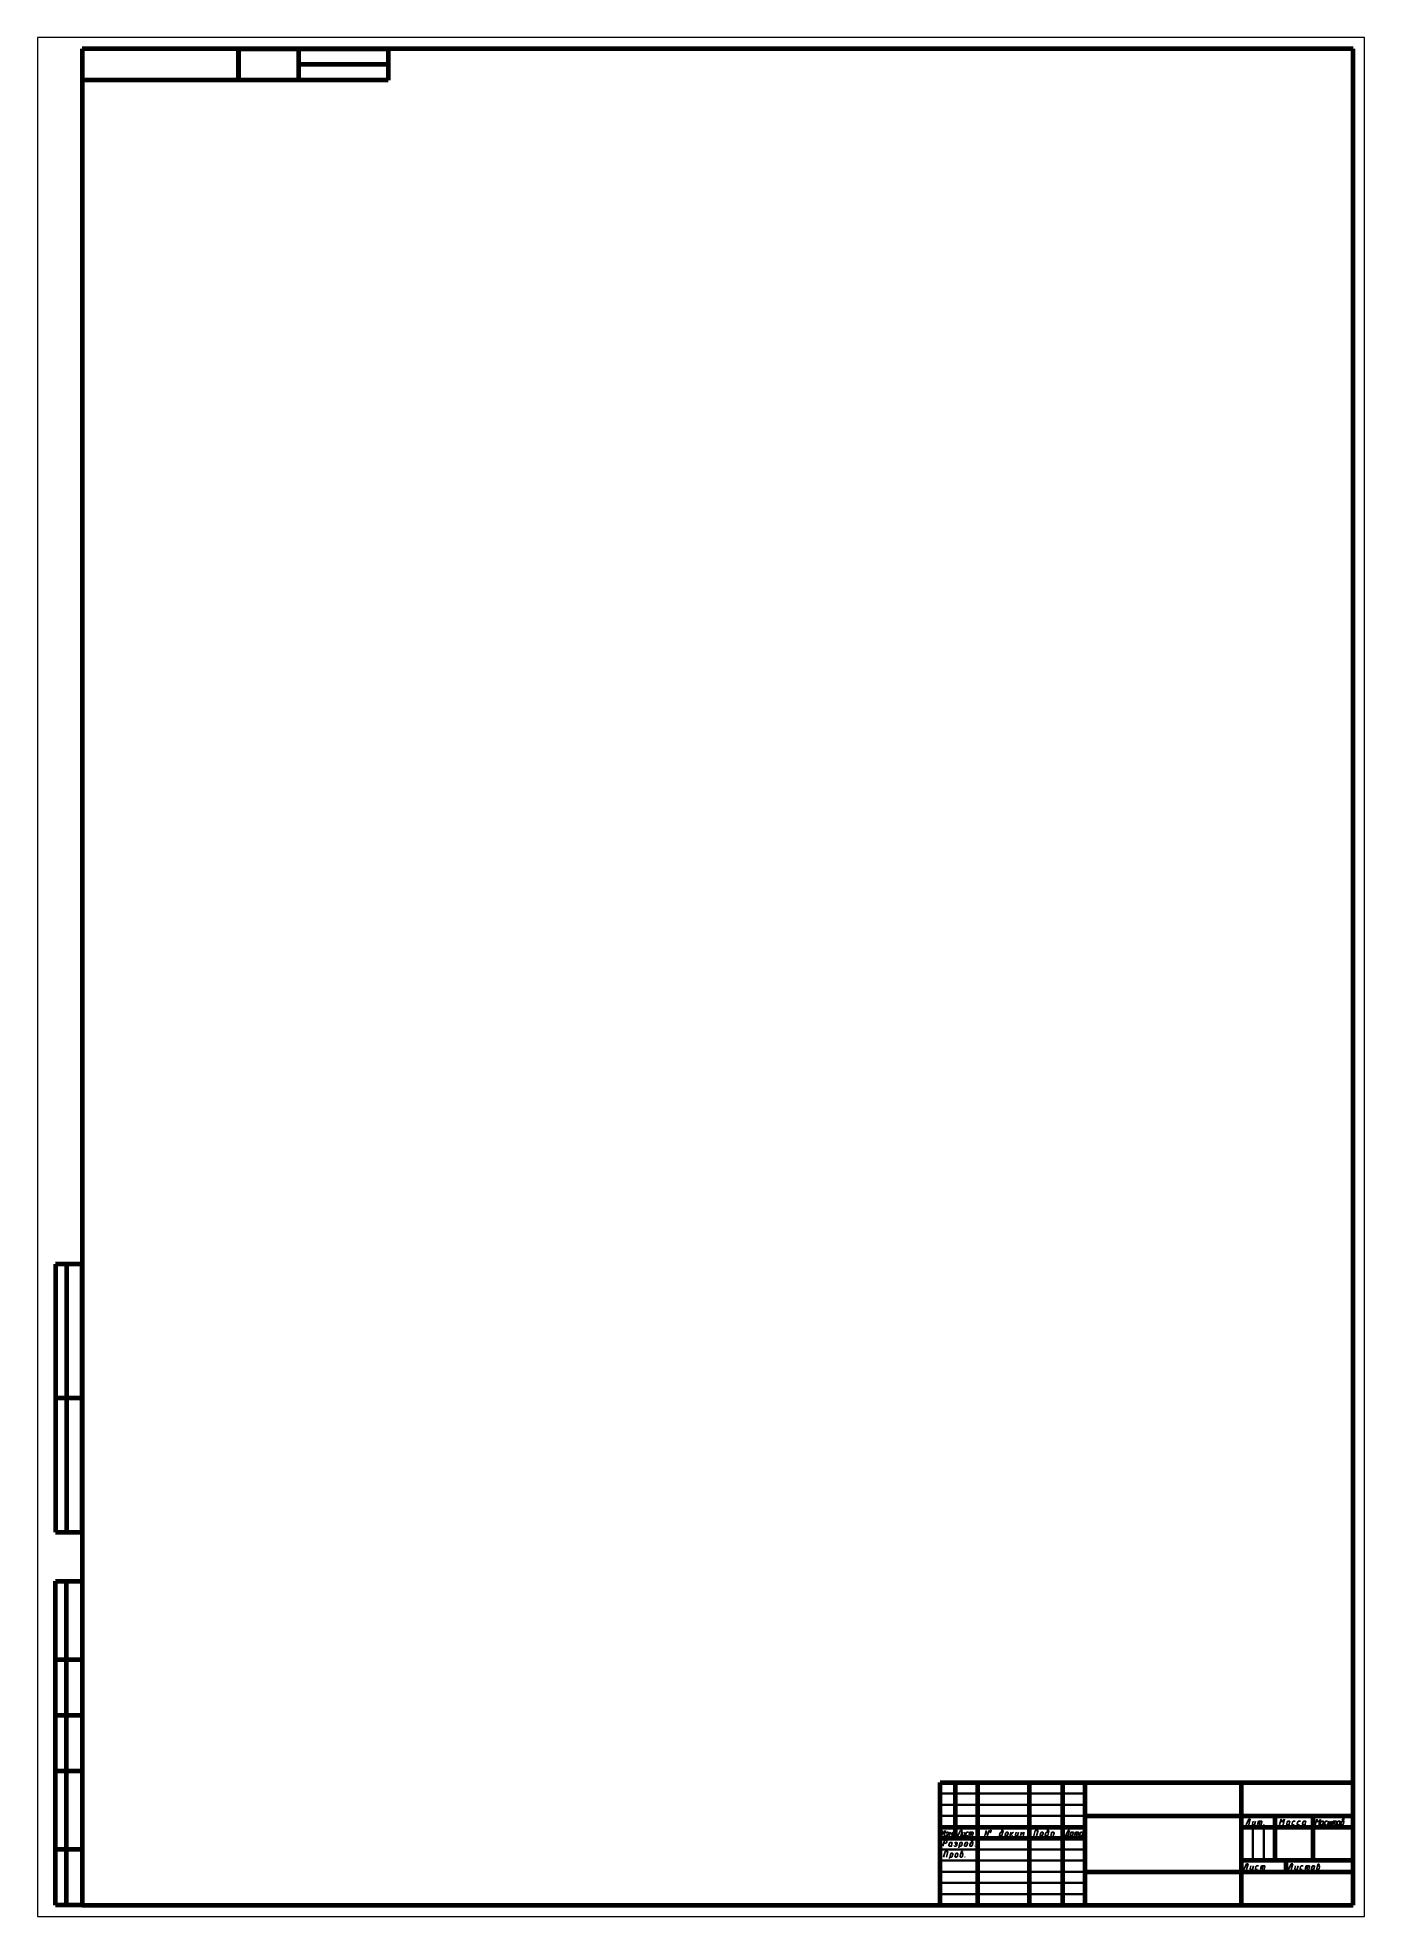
# Model space of a CAD drawing. Header units: millimetres. Extents: x 0 to 594, y 0 to 841.
import ezdxf

# ---------------------------------------------------------------- set-up
doc = ezdxf.new("R2010")
doc.units = ezdxf.units.MM
doc.layers.get('0').update_dxf_attribs({"linetype": 'CONTINUOUS', "lineweight": 0})

# ---------------------------------------------------------------- blocks, each defined once
blk = doc.blocks.new('left_field001')
at = {"lineweight": 70}
for p, q in [((-12, 0), (-12, 145)), ((-12, 145), (0, 145)), ((-7, 0), (-7, 145)), ((0, 145), (0, 0)), ((-12, 110), (0, 110)), ((0, 85), (-12, 85)), ((0, 60), (-12, 60)), ((0, 25), (-12, 25)), ((0, 0), (-12, 0))]:
    blk.add_line(p, q, dxfattribs=at)
blk = doc.blocks.new('high_field001')
at = {"lineweight": 70}
for p, q in [((0, 0), (67, 0)), ((0, -14), (0, 0)), ((67, 0), (67, -14)), ((27, -14), (27, 0)), ((67, -7), (27, -7)), ((67, -14), (0, -14))]:
    blk.add_line(p, q, dxfattribs=at)
blk = doc.blocks.new('left_field002')
at = {"lineweight": 70}
for p, q in [((0, 287), (-12, 287)), ((-12, 287), (-12, 167)), ((-7, 287), (-7, 167)), ((0, 167), (0, 287)), ((0, 227), (-12, 227)), ((-12, 167), (0, 167))]:
    blk.add_line(p, q, dxfattribs=at)
blk.add_line((0, 0), (0, 287))

msp = doc.modelspace()

# ---------------------------------------------------------------- linework, layer by layer
for p, q in [((594, 841), (0, 841)), ((0, 841), (0, 0)), ((594, 0), (594, 841)), ((0, 0), (594, 0))]:
    msp.add_line(p, q)
at = {"lineweight": 70}
for p, q in [((589, 836), (20, 836)), ((20, 836), (20, 5)), ((90, 836), (90, 822)), ((589, 5), (589, 836)), ((90, 822), (20, 822)), ((404, 60), (589, 60)), ((404, 5), (404, 60)), ((411, 35), (411, 60)), ((421, 5), (421, 60)), ((444, 5), (444, 60)), ((459, 5), (459, 60)), ((469, 5), (469, 60)), ((539, 5), (539, 60)), ((469, 45), (589, 45)), ((554, 25), (554, 45)), ((571, 25), (571, 45)), ((404, 40), (469, 40)), ((404, 35), (469, 35)), ((539, 40), (589, 40)), ((469, 20), (589, 20)), ((554, 25), (539, 25)), ((589, 25), (554, 25)), ((559, 20), (559, 25)), ((20, 5), (589, 5))]:
    msp.add_line(p, q, dxfattribs=at)
at = {"lineweight": 35}
for p, q in [((404, 55), (469, 55)), ((404, 50), (469, 50)), ((404, 45), (469, 45)), ((544, 40), (544, 25)), ((549, 40), (549, 25)), ((404, 30), (469, 30)), ((404, 25), (469, 25)), ((404, 20), (469, 20)), ((404, 15), (469, 15)), ((404, 10), (469, 10))]:
    msp.add_line(p, q, dxfattribs=at)
at = {"linetype": 'CONTINUOUS', "lineweight": 25}
for p, q in [((542.21, 43.5), (541, 41)), ((542.92, 43.5), (542.21, 43.5)), ((542.25, 41), (542.92, 43.5)), ((543.86, 41.41), (544.2, 42.67)), ((544.83, 41), (545.27, 42.67)), ((546.11, 41), (546.55, 42.67)), ((546.55, 42.67), (547.81, 42.67)), ((546.91, 41), (547.35, 42.67)), ((547.71, 41), (548.05, 42.27)), ((547.81, 42.67), (547.84, 42.67)), ((547.84, 42.67), (547.87, 42.66)), ((547.87, 42.66), (547.9, 42.66)), ((547.9, 42.66), (547.92, 42.65)), ((547.92, 42.65), (547.95, 42.64)), ((547.95, 42.64), (547.97, 42.63)), ((547.97, 42.63), (547.99, 42.62)), ((547.99, 42.62), (548, 42.61)), ((548, 42.61), (548.01, 42.59)), ((548.01, 42.59), (548.03, 42.58)), ((548.03, 42.58), (548.04, 42.56)), ((548.04, 42.56), (548.05, 42.54)), ((548.05, 42.54), (548.05, 42.52)), ((548.05, 42.52), (548.06, 42.51)), ((548.06, 42.29), (548.05, 42.28)), ((548.05, 42.28), (548.05, 42.27)), ((548.05, 42.27), (548.05, 42.27)), ((548.06, 42.51), (548.06, 42.49)), ((548.06, 42.49), (548.07, 42.47)), ((548.07, 42.35), (548.06, 42.33)), ((548.06, 42.33), (548.06, 42.32)), ((548.06, 42.32), (548.06, 42.31)), ((548.06, 42.31), (548.06, 42.3)), ((548.06, 42.3), (548.06, 42.29)), ((548.07, 42.47), (548.07, 42.45)), ((548.07, 42.45), (548.07, 42.43)), ((548.07, 42.43), (548.07, 42.41)), ((548.07, 42.41), (548.07, 42.4)), ((548.07, 42.4), (548.07, 42.38)), ((548.07, 42.38), (548.07, 42.36)), ((548.07, 42.36), (548.07, 42.35)), ((556, 41), (556.67, 43.5)), ((556, 41), (556.67, 43.5)), ((556.67, 43.5), (557.14, 42.25)), ((558.28, 43.5), (557.14, 42.25)), ((557.61, 41), (558.28, 43.5)), ((559.21, 41.38), (559.47, 42.34)), ((559.48, 42.37), (559.47, 42.36)), ((559.47, 42.36), (559.47, 42.35)), ((559.47, 42.35), (559.47, 42.35)), ((559.47, 42.35), (559.47, 42.35)), ((559.47, 42.35), (559.47, 42.34)), ((559.49, 42.4), (559.48, 42.39)), ((559.48, 42.39), (559.48, 42.38)), ((559.48, 42.38), (559.48, 42.37)), ((559.5, 42.41), (559.49, 42.4)), ((559.51, 42.44), (559.5, 42.42)), ((559.5, 42.42), (559.5, 42.41)), ((559.52, 42.45), (559.51, 42.44)), ((559.53, 42.47), (559.52, 42.45)), ((559.54, 42.48), (559.53, 42.47)), ((559.55, 42.5), (559.54, 42.48)), ((559.57, 42.51), (559.55, 42.5)), ((559.58, 42.53), (559.57, 42.51)), ((559.6, 42.54), (559.58, 42.53)), ((559.61, 42.56), (559.6, 42.54)), ((559.63, 42.57), (559.61, 42.56)), ((559.65, 42.59), (559.63, 42.57)), ((559.67, 42.6), (559.65, 42.59)), ((559.69, 42.61), (559.67, 42.6)), ((559.72, 42.62), (559.69, 42.61)), ((559.74, 42.64), (559.72, 42.62)), ((559.77, 42.64), (559.74, 42.64)), ((559.8, 42.65), (559.77, 42.64)), ((559.83, 42.66), (559.8, 42.65)), ((559.86, 42.66), (559.83, 42.66)), ((559.89, 42.67), (559.86, 42.66)), ((559.93, 42.67), (559.89, 42.67)), ((559.93, 42.67), (560.67, 42.67)), ((560.32, 41.37), (560.67, 42.67)), ((561.61, 41.4), (561.85, 42.29)), ((561.86, 42.32), (561.85, 42.31)), ((561.85, 42.31), (561.85, 42.3)), ((561.85, 42.3), (561.85, 42.3)), ((561.85, 42.3), (561.85, 42.29)), ((561.85, 42.29), (561.85, 42.29)), ((561.85, 42.29), (561.85, 42.29)), ((561.87, 42.35), (561.86, 42.33)), ((561.86, 42.33), (561.86, 42.32)), ((561.88, 42.36), (561.87, 42.35)), ((561.89, 42.38), (561.88, 42.36)), ((561.9, 42.39), (561.89, 42.38)), ((561.91, 42.41), (561.9, 42.39)), ((561.92, 42.43), (561.91, 42.41)), ((561.93, 42.45), (561.92, 42.43)), ((561.94, 42.46), (561.93, 42.45)), ((561.96, 42.48), (561.94, 42.46)), ((561.98, 42.5), (561.96, 42.48)), ((561.99, 42.52), (561.98, 42.5)), ((562.01, 42.54), (561.99, 42.52)), ((562.03, 42.55), (562.01, 42.54)), ((562.05, 42.57), (562.03, 42.55)), ((562.08, 42.59), (562.05, 42.57)), ((562.1, 42.6), (562.08, 42.59)), ((562.13, 42.62), (562.1, 42.6)), ((562.15, 42.63), (562.13, 42.62)), ((562.18, 42.64), (562.15, 42.63)), ((562.21, 42.65), (562.18, 42.64)), ((562.24, 42.66), (562.21, 42.65)), ((562.28, 42.66), (562.24, 42.66)), ((562.31, 42.67), (562.28, 42.66)), ((562.35, 42.67), (562.31, 42.67)), ((562.35, 42.67), (563.02, 42.67)), ((563.96, 41.4), (564.2, 42.29)), ((564.21, 42.31), (564.2, 42.3)), ((564.2, 42.3), (564.2, 42.3)), ((564.2, 42.3), (564.2, 42.29)), ((564.2, 42.29), (564.2, 42.29)), ((564.2, 42.29), (564.2, 42.29)), ((564.22, 42.33), (564.21, 42.32)), ((564.21, 42.32), (564.21, 42.31)), ((564.23, 42.36), (564.22, 42.35)), ((564.22, 42.35), (564.22, 42.33)), ((564.24, 42.38), (564.23, 42.36)), ((564.25, 42.39), (564.24, 42.38)), ((564.26, 42.41), (564.25, 42.39)), ((564.27, 42.43), (564.26, 42.41)), ((564.28, 42.45), (564.27, 42.43)), ((564.3, 42.46), (564.28, 42.45)), ((564.31, 42.48), (564.3, 42.46)), ((564.33, 42.5), (564.31, 42.48)), ((564.35, 42.52), (564.33, 42.5)), ((564.36, 42.54), (564.35, 42.52)), ((564.38, 42.55), (564.36, 42.54)), ((564.41, 42.57), (564.38, 42.55)), ((564.43, 42.59), (564.41, 42.57)), ((564.45, 42.6), (564.43, 42.59)), ((564.48, 42.62), (564.45, 42.6)), ((564.51, 42.63), (564.48, 42.62)), ((564.53, 42.64), (564.51, 42.63)), ((564.56, 42.65), (564.53, 42.64)), ((564.6, 42.66), (564.56, 42.65)), ((564.63, 42.66), (564.6, 42.66)), ((564.66, 42.67), (564.63, 42.66)), ((564.7, 42.67), (564.66, 42.67)), ((564.7, 42.67), (565.37, 42.67)), ((566.31, 41.38), (566.56, 42.34)), ((566.57, 42.35), (566.56, 42.35)), ((566.56, 42.35), (566.56, 42.34)), ((566.58, 42.38), (566.57, 42.37)), ((566.57, 42.37), (566.57, 42.36)), ((566.57, 42.36), (566.57, 42.35)), ((566.57, 42.35), (566.57, 42.35)), ((566.59, 42.4), (566.58, 42.39)), ((566.58, 42.39), (566.58, 42.38)), ((566.6, 42.42), (566.59, 42.41)), ((566.59, 42.41), (566.59, 42.4)), ((566.61, 42.44), (566.6, 42.42)), ((566.62, 42.45), (566.61, 42.44)), ((566.63, 42.47), (566.62, 42.45)), ((566.64, 42.48), (566.63, 42.47)), ((566.65, 42.5), (566.64, 42.48)), ((566.66, 42.51), (566.65, 42.5)), ((566.68, 42.53), (566.66, 42.51)), ((566.69, 42.54), (566.68, 42.53)), ((566.71, 42.56), (566.69, 42.54)), ((566.73, 42.57), (566.71, 42.56)), ((566.75, 42.59), (566.73, 42.57)), ((566.77, 42.6), (566.75, 42.59)), ((566.79, 42.61), (566.77, 42.6)), ((566.81, 42.62), (566.79, 42.61)), ((566.84, 42.64), (566.81, 42.62)), ((566.87, 42.64), (566.84, 42.64)), ((566.89, 42.65), (566.87, 42.64)), ((566.92, 42.66), (566.89, 42.65)), ((566.95, 42.66), (566.92, 42.66)), ((566.99, 42.67), (566.95, 42.66)), ((567.02, 42.67), (566.99, 42.67)), ((567.02, 42.67), (567.76, 42.67)), ((567.41, 41.37), (567.76, 42.67)), ((405.29, 31.45), (405.96, 33.95)), ((405.96, 33.95), (406.13, 33.95)), ((405.96, 33.95), (406.68, 33.95)), ((406.68, 33.95), (406.73, 33.95)), ((406.73, 33.95), (406.78, 33.94)), ((406.78, 33.94), (406.82, 33.94)), ((406.82, 33.94), (406.86, 33.92)), ((406.86, 33.92), (406.89, 33.91)), ((406.89, 33.91), (406.92, 33.9)), ((406.92, 33.9), (406.95, 33.88)), ((406.95, 33.88), (406.97, 33.86)), ((406.97, 33.86), (407, 33.84)), ((407, 33.84), (407.02, 33.82)), ((407.02, 33.82), (407.03, 33.79)), ((407.03, 33.79), (407.04, 33.77)), ((407.04, 33.77), (407.06, 33.74)), ((407.06, 33.74), (407.07, 33.72)), ((407.07, 33.72), (407.07, 33.69)), ((407.07, 33.69), (407.08, 33.66)), ((407.08, 33.66), (407.08, 33.64)), ((417.89, 33.95), (418.96, 33.95)), ((417.89, 33.95), (418.63, 33.02)), ((424, 36), (424.67, 38.5)), ((424.67, 38.5), (425.25, 36)), ((425.25, 36), (425.92, 38.5)), ((426.24, 37.74), (426.23, 37.72)), ((426.23, 37.72), (426.23, 37.71)), ((426.23, 37.71), (426.23, 37.7)), ((426.23, 37.7), (426.23, 37.69)), ((426.23, 37.69), (426.23, 37.68)), ((426.23, 37.68), (426.24, 37.67)), ((426.24, 37.75), (426.43, 38.45)), ((426.24, 37.75), (426.24, 37.74)), ((426.24, 37.67), (426.24, 37.66)), ((426.24, 37.66), (426.24, 37.65)), ((426.24, 37.65), (426.25, 37.65)), ((426.25, 37.65), (426.25, 37.64)), ((426.25, 37.64), (426.26, 37.63)), ((426.26, 37.63), (426.26, 37.63)), ((426.26, 37.63), (426.27, 37.62)), ((426.27, 37.62), (426.27, 37.62)), ((426.27, 37.62), (426.28, 37.62)), ((426.28, 37.62), (426.28, 37.61)), ((426.28, 37.61), (426.29, 37.61)), ((426.29, 37.61), (426.3, 37.61)), ((426.3, 37.61), (426.3, 37.61)), ((426.3, 37.61), (426.31, 37.61)), ((426.31, 37.61), (426.31, 37.6)), ((426.31, 37.6), (426.32, 37.6)), ((426.32, 37.6), (426.32, 37.6)), ((426.32, 37.6), (426.33, 37.6)), ((426.33, 37.6), (426.33, 37.6)), ((426.33, 37.6), (426.33, 37.6)), ((426.33, 37.6), (426.34, 37.6)), ((426.34, 37.6), (426.34, 37.6)), ((426.34, 37.6), (426.34, 37.6)), ((426.34, 37.6), (426.34, 37.6)), ((426.34, 37.6), (426.57, 37.6)), ((426.43, 38.46), (426.44, 38.48)), ((426.43, 38.45), (426.43, 38.46)), ((426.44, 38.49), (426.45, 38.5)), ((426.44, 38.48), (426.44, 38.49)), ((426.45, 38.51), (426.46, 38.52)), ((426.45, 38.5), (426.45, 38.51)), ((426.46, 38.52), (426.47, 38.53)), ((426.47, 38.53), (426.48, 38.54)), ((426.48, 38.54), (426.48, 38.55)), ((426.48, 38.55), (426.49, 38.55)), ((426.49, 38.55), (426.5, 38.56)), ((426.5, 38.56), (426.51, 38.56)), ((426.51, 38.56), (426.51, 38.57)), ((426.51, 38.57), (426.52, 38.57)), ((426.52, 38.57), (426.53, 38.58)), ((426.53, 38.58), (426.54, 38.58)), ((426.54, 38.58), (426.55, 38.59)), ((426.55, 38.59), (426.55, 38.59)), ((426.55, 38.59), (426.56, 38.59)), ((426.56, 38.59), (426.57, 38.59)), ((426.57, 38.59), (426.58, 38.6)), ((426.57, 38.59), (426.57, 38.59)), ((426.58, 37.6), (426.57, 37.6)), ((426.57, 37.6), (426.57, 37.6)), ((426.58, 38.6), (426.59, 38.6)), ((426.59, 37.6), (426.58, 37.6)), ((426.58, 37.6), (426.58, 37.6)), ((426.58, 37.6), (426.58, 37.6)), ((426.58, 37.6), (426.58, 37.6)), ((426.59, 38.6), (426.59, 38.6)), ((426.59, 38.6), (426.6, 38.6)), ((426.6, 37.6), (426.59, 37.6)), ((426.59, 37.6), (426.59, 37.6)), ((426.6, 38.6), (426.6, 38.6)), ((426.6, 38.6), (426.6, 38.6)), ((426.6, 38.6), (426.6, 38.6)), ((426.6, 38.6), (426.61, 38.6)), ((426.61, 37.6), (426.6, 37.6)), ((426.6, 37.6), (426.6, 37.6)), ((426.61, 38.6), (426.61, 38.6)), ((426.61, 38.6), (426.61, 38.6)), ((426.61, 38.6), (426.83, 38.6)), ((426.62, 37.61), (426.61, 37.61)), ((426.61, 37.61), (426.61, 37.6)), ((426.63, 37.61), (426.62, 37.61)), ((426.64, 37.62), (426.63, 37.61)), ((426.63, 37.61), (426.63, 37.61)), ((426.65, 37.62), (426.64, 37.62)), ((426.66, 37.63), (426.65, 37.62)), ((426.65, 37.62), (426.65, 37.62)), ((426.67, 37.63), (426.66, 37.63)), ((426.68, 37.65), (426.67, 37.64)), ((426.67, 37.64), (426.67, 37.63)), ((426.69, 37.65), (426.68, 37.65)), ((426.7, 37.66), (426.69, 37.65)), ((426.71, 37.68), (426.7, 37.67)), ((426.7, 37.67), (426.7, 37.66)), ((426.72, 37.7), (426.71, 37.69)), ((426.71, 37.69), (426.71, 37.68)), ((426.73, 37.71), (426.72, 37.7)), ((426.74, 37.73), (426.73, 37.72)), ((426.73, 37.72), (426.73, 37.71)), ((426.74, 37.75), (426.93, 38.44)), ((426.74, 37.75), (426.74, 37.73)), ((426.83, 38.6), (426.84, 38.6)), ((426.84, 38.6), (426.85, 38.6)), ((426.85, 38.6), (426.86, 38.6)), ((426.86, 38.6), (426.87, 38.59)), ((426.87, 38.59), (426.88, 38.59)), ((426.88, 38.59), (426.89, 38.58)), ((426.89, 38.58), (426.9, 38.58)), ((426.9, 38.58), (426.9, 38.57)), ((426.9, 38.57), (426.91, 38.57)), ((426.91, 38.57), (426.91, 38.56)), ((426.91, 38.56), (426.92, 38.56)), ((426.92, 38.56), (426.92, 38.55)), ((426.92, 38.55), (426.93, 38.54)), ((426.93, 38.54), (426.93, 38.54)), ((426.93, 38.54), (426.93, 38.53)), ((426.93, 38.53), (426.93, 38.52)), ((426.93, 38.52), (426.93, 38.52)), ((426.93, 38.52), (426.93, 38.51)), ((426.93, 38.51), (426.93, 38.5)), ((426.93, 38.5), (426.93, 38.49)), ((426.93, 38.49), (426.93, 38.49)), ((426.93, 38.49), (426.93, 38.48)), ((426.93, 38.48), (426.93, 38.48)), ((426.93, 38.48), (426.93, 38.47)), ((426.93, 38.47), (426.93, 38.46)), ((426.93, 38.46), (426.93, 38.46)), ((426.93, 38.46), (426.93, 38.46)), ((426.93, 38.46), (426.93, 38.45)), ((426.93, 38.45), (426.93, 38.45)), ((426.93, 38.45), (426.93, 38.45)), ((426.93, 38.45), (426.93, 38.44)), ((430.59, 36.28), (430.58, 36.25)), ((430.58, 36.25), (430.58, 36.23)), ((430.58, 36.23), (430.59, 36.2)), ((430.6, 36.35), (430.59, 36.31)), ((430.59, 36.31), (430.59, 36.28)), ((430.59, 36.2), (430.59, 36.18)), ((430.59, 36.18), (430.6, 36.16)), ((430.61, 36.38), (430.6, 36.35)), ((430.6, 36.16), (430.6, 36.14)), ((430.6, 36.14), (430.61, 36.12)), ((430.61, 36.38), (430.88, 37.41)), ((430.61, 36.12), (430.62, 36.1)), ((430.62, 36.1), (430.63, 36.09)), ((430.63, 36.09), (430.64, 36.08)), ((430.64, 36.08), (430.65, 36.06)), ((430.65, 36.06), (430.67, 36.05)), ((430.67, 36.05), (430.68, 36.04)), ((430.68, 36.04), (430.69, 36.04)), ((430.69, 36.04), (430.71, 36.03)), ((430.71, 36.03), (430.72, 36.02)), ((430.72, 36.02), (430.74, 36.02)), ((430.74, 36.02), (430.75, 36.01)), ((430.75, 36.01), (430.77, 36.01)), ((430.77, 36.01), (430.78, 36.01)), ((430.78, 36.01), (430.8, 36)), ((430.8, 36), (430.81, 36)), ((430.81, 36), (430.82, 36)), ((430.82, 36), (430.84, 36)), ((430.84, 36), (430.85, 36)), ((430.85, 36), (430.86, 36)), ((430.86, 36), (430.87, 36)), ((430.87, 36), (430.88, 36)), ((430.89, 37.41), (430.88, 37.4)), ((430.88, 37.4), (430.88, 37.41)), ((430.88, 37.41), (430.88, 37.41)), ((430.88, 37.4), (430.88, 37.4)), ((430.88, 37.4), (430.88, 37.4)), ((430.88, 37.4), (430.88, 37.4)), ((430.88, 37.4), (430.88, 37.4)), ((430.88, 36), (431.4, 36)), ((430.9, 37.43), (430.89, 37.42)), ((430.89, 37.42), (430.89, 37.41)), ((430.91, 37.44), (430.9, 37.43)), ((430.92, 37.46), (430.91, 37.45)), ((430.91, 37.45), (430.91, 37.44)), ((430.93, 37.47), (430.92, 37.46)), ((430.94, 37.49), (430.93, 37.47)), ((430.96, 37.5), (430.94, 37.49)), ((430.97, 37.51), (430.96, 37.5)), ((430.98, 37.53), (430.97, 37.51)), ((431, 37.54), (430.98, 37.53)), ((431.02, 37.56), (431, 37.54)), ((431.03, 37.57), (431.02, 37.56)), ((431.05, 37.59), (431.03, 37.57)), ((431.07, 37.6), (431.05, 37.59)), ((431.1, 37.61), (431.07, 37.6)), ((431.12, 37.62), (431.1, 37.61)), ((431.14, 37.63), (431.12, 37.62)), ((431.17, 37.64), (431.14, 37.63)), ((431.2, 37.65), (431.17, 37.64)), ((431.23, 37.66), (431.2, 37.65)), ((431.25, 37.66), (431.23, 37.66)), ((431.29, 37.67), (431.25, 37.66)), ((431.32, 37.67), (431.29, 37.67)), ((431.32, 37.67), (432.06, 37.67)), ((431.35, 38.5), (432.03, 38.5)), ((431.4, 36), (431.42, 36)), ((431.42, 36), (431.44, 36)), ((431.44, 36), (431.46, 36.01)), ((431.46, 36.01), (431.47, 36.01)), ((431.47, 36.01), (431.49, 36.02)), ((431.49, 36.02), (431.51, 36.03)), ((431.51, 36.03), (431.52, 36.04)), ((431.52, 36.04), (431.54, 36.04)), ((431.54, 36.04), (431.55, 36.06)), ((431.55, 36.06), (431.56, 36.07)), ((431.56, 36.07), (431.58, 36.08)), ((431.58, 36.08), (431.59, 36.09)), ((431.59, 36.09), (431.6, 36.1)), ((431.6, 36.1), (431.61, 36.11)), ((431.61, 36.11), (431.62, 36.13)), ((431.62, 36.13), (431.63, 36.14)), ((431.63, 36.14), (431.64, 36.15)), ((431.64, 36.16), (431.65, 36.18)), ((431.64, 36.15), (431.64, 36.16)), ((431.65, 36.19), (431.66, 36.2)), ((431.65, 36.18), (431.65, 36.19)), ((431.66, 36.21), (431.67, 36.22)), ((431.66, 36.2), (431.66, 36.21)), ((431.67, 36.23), (431.68, 36.24)), ((431.67, 36.22), (431.67, 36.23)), ((431.67, 36.22), (431.67, 36.22)), ((431.68, 36.24), (432.23, 38.3)), ((431.68, 36.24), (431.68, 36.25)), ((431.68, 36.25), (431.68, 36.25)), ((431.68, 36.25), (431.68, 36.24)), ((431.68, 36.24), (431.68, 36.24)), ((431.68, 36.24), (431.68, 36.24)), ((432.03, 38.5), (432.05, 38.5)), ((432.05, 38.5), (432.08, 38.5)), ((432.08, 38.5), (432.1, 38.49)), ((432.1, 38.49), (432.11, 38.49)), ((432.11, 38.49), (432.13, 38.48)), ((432.13, 38.48), (432.14, 38.48)), ((432.14, 38.48), (432.16, 38.47)), ((432.16, 38.47), (432.17, 38.46)), ((432.17, 38.46), (432.18, 38.45)), ((432.18, 38.45), (432.19, 38.44)), ((432.19, 38.44), (432.2, 38.43)), ((432.2, 38.43), (432.2, 38.42)), ((432.2, 38.42), (432.21, 38.41)), ((432.21, 38.41), (432.21, 38.4)), ((432.21, 38.4), (432.22, 38.38)), ((432.22, 38.38), (432.22, 38.37)), ((432.22, 38.37), (432.22, 38.36)), ((432.22, 38.36), (432.23, 38.35)), ((432.23, 38.35), (432.23, 38.34)), ((432.23, 38.34), (432.23, 38.33)), ((432.23, 38.33), (432.23, 38.32)), ((432.23, 38.32), (432.23, 38.32)), ((432.23, 38.32), (432.23, 38.31)), ((432.23, 38.31), (432.23, 38.3)), ((432.23, 38.3), (432.23, 38.3)), ((432.23, 38.3), (432.23, 38.29)), ((432.23, 38.29), (432.23, 38.3)), ((432.23, 38.29), (432.23, 38.29)), ((432.23, 38.29), (432.23, 38.29)), ((432.23, 38.29), (432.23, 38.29)), ((432.23, 38.29), (432.23, 38.29)), ((433.16, 36.34), (433.15, 36.31)), ((433.15, 36.31), (433.15, 36.28)), ((433.15, 36.28), (433.15, 36.25)), ((433.15, 36.25), (433.15, 36.22)), ((433.15, 36.22), (433.16, 36.2)), ((433.16, 36.38), (433.42, 37.35)), ((433.16, 36.38), (433.16, 36.34)), ((433.16, 36.2), (433.16, 36.18)), ((433.16, 36.18), (433.17, 36.15)), ((433.17, 36.15), (433.18, 36.14)), ((433.18, 36.14), (433.19, 36.12)), ((433.19, 36.12), (433.2, 36.1)), ((433.2, 36.1), (433.22, 36.09)), ((433.22, 36.09), (433.23, 36.07)), ((433.23, 36.07), (433.25, 36.06)), ((433.25, 36.06), (433.26, 36.05)), ((433.26, 36.05), (433.28, 36.04)), ((433.28, 36.04), (433.29, 36.03)), ((433.29, 36.03), (433.31, 36.03)), ((433.31, 36.03), (433.32, 36.02)), ((433.32, 36.02), (433.34, 36.02)), ((433.34, 36.02), (433.35, 36.01)), ((433.35, 36.01), (433.37, 36.01)), ((433.37, 36.01), (433.38, 36.01)), ((433.38, 36.01), (433.39, 36)), ((433.39, 36), (433.4, 36)), ((433.4, 36), (433.41, 36)), ((433.41, 36), (433.41, 36)), ((433.41, 36), (433.42, 36)), ((433.43, 37.35), (433.42, 37.35)), ((433.42, 37.35), (433.42, 37.35)), ((433.42, 37.35), (433.42, 37.35)), ((433.42, 36), (433.42, 36)), ((433.42, 36), (433.42, 36)), ((433.42, 36), (433.42, 36)), ((433.42, 36), (433.76, 36)), ((433.44, 37.38), (433.43, 37.37)), ((433.43, 37.37), (433.43, 37.36)), ((433.43, 37.36), (433.43, 37.35)), ((433.45, 37.41), (433.44, 37.4)), ((433.44, 37.4), (433.44, 37.39)), ((433.44, 37.39), (433.44, 37.38)), ((433.46, 37.43), (433.45, 37.41)), ((433.47, 37.44), (433.46, 37.43)), ((433.48, 37.45), (433.47, 37.44)), ((433.49, 37.47), (433.48, 37.45)), ((433.5, 37.48), (433.49, 37.47)), ((433.51, 37.5), (433.5, 37.48)), ((433.52, 37.51), (433.51, 37.5)), ((433.54, 37.53), (433.52, 37.51)), ((433.55, 37.55), (433.54, 37.53)), ((433.57, 37.56), (433.55, 37.55)), ((433.59, 37.57), (433.57, 37.56)), ((433.61, 37.59), (433.59, 37.57)), ((433.63, 37.6), (433.61, 37.59)), ((433.65, 37.61), (433.63, 37.6)), ((433.68, 37.63), (433.65, 37.61)), ((433.7, 37.64), (433.68, 37.63)), ((433.73, 37.64), (433.7, 37.64)), ((433.76, 37.65), (433.73, 37.64)), ((433.79, 37.66), (433.76, 37.65)), ((433.77, 36), (433.76, 36)), ((433.76, 36), (433.76, 36)), ((433.78, 36), (433.77, 36)), ((433.79, 36), (433.78, 36)), ((433.83, 37.66), (433.79, 37.66)), ((433.8, 36), (433.79, 36)), ((433.81, 36), (433.8, 36)), ((433.82, 36), (433.81, 36)), ((433.84, 36.01), (433.82, 36)), ((433.86, 37.67), (433.83, 37.66)), ((433.85, 36.01), (433.84, 36.01)), ((433.87, 36.01), (433.85, 36.01)), ((433.9, 37.67), (433.86, 37.67)), ((433.89, 36.02), (433.87, 36.01)), ((433.9, 36.02), (433.89, 36.02)), ((433.9, 37.67), (434.21, 37.67)), ((433.92, 36.03), (433.9, 36.02)), ((433.94, 36.03), (433.92, 36.03)), ((433.96, 36.04), (433.94, 36.03)), ((433.98, 36.05), (433.96, 36.04)), ((434, 36.06), (433.98, 36.05)), ((434.02, 36.07), (434, 36.06)), ((434.04, 36.08), (434.02, 36.07)), ((434.06, 36.09), (434.04, 36.08)), ((434.08, 36.11), (434.06, 36.09)), ((434.1, 36.13), (434.08, 36.11)), ((434.12, 36.14), (434.1, 36.13)), ((434.13, 36.16), (434.12, 36.14)), ((434.15, 36.19), (434.13, 36.16)), ((434.17, 36.21), (434.15, 36.19)), ((434.18, 36.23), (434.17, 36.21)), ((434.2, 36.26), (434.18, 36.23)), ((434.21, 36.29), (434.2, 36.26)), ((434.22, 37.67), (434.21, 37.67)), ((434.21, 37.67), (434.21, 37.67)), ((434.21, 37.67), (434.21, 37.67)), ((434.22, 36.32), (434.21, 36.29)), ((434.23, 37.67), (434.22, 37.67)), ((434.22, 37.67), (434.22, 37.67)), ((434.23, 36.35), (434.22, 36.32)), ((434.24, 37.66), (434.23, 37.67)), ((434.23, 36.35), (434.49, 37.31)), ((434.25, 37.66), (434.24, 37.66)), ((434.27, 37.66), (434.25, 37.66)), ((434.28, 37.66), (434.27, 37.66)), ((434.29, 37.65), (434.28, 37.66)), ((434.31, 37.65), (434.29, 37.65)), ((434.33, 37.65), (434.31, 37.65)), ((434.34, 37.64), (434.33, 37.65)), ((434.36, 37.63), (434.34, 37.64)), ((434.37, 37.63), (434.36, 37.63)), ((434.39, 37.62), (434.37, 37.63)), ((434.4, 37.61), (434.39, 37.62)), ((434.42, 37.6), (434.4, 37.61)), ((434.43, 37.58), (434.42, 37.6)), ((434.45, 37.57), (434.43, 37.58)), ((434.46, 37.55), (434.45, 37.57)), ((434.47, 37.54), (434.46, 37.55)), ((434.48, 37.52), (434.47, 37.54)), ((434.49, 37.5), (434.48, 37.52)), ((434.49, 37.48), (434.49, 37.5)), ((434.5, 37.45), (434.49, 37.48)), ((434.49, 37.34), (434.5, 37.37)), ((434.49, 37.31), (434.49, 37.34)), ((434.5, 37.43), (434.5, 37.45)), ((434.5, 37.4), (434.5, 37.43)), ((434.5, 37.37), (434.5, 37.4)), ((435.33, 36), (435.78, 37.67)), ((435.53, 36.71), (436.85, 37.67)), ((435.69, 36.83), (436.41, 36)), ((438.25, 35.29), (437.68, 35.29)), ((437.78, 36.33), (437.77, 36.29)), ((437.77, 36.29), (437.77, 36.26)), ((437.77, 36.26), (437.78, 36.23)), ((437.79, 36.4), (437.78, 36.36)), ((437.78, 36.36), (437.78, 36.33)), ((437.78, 36.23), (437.78, 36.21)), ((437.78, 36.21), (437.78, 36.18)), ((437.78, 36.18), (437.79, 36.16)), ((437.79, 36.4), (438.13, 37.67)), ((437.79, 36.16), (437.8, 36.14)), ((437.8, 36.14), (437.81, 36.12)), ((437.81, 36.12), (437.82, 36.11)), ((437.82, 36.11), (437.84, 36.09)), ((437.84, 36.09), (437.85, 36.08)), ((437.85, 36.08), (437.87, 36.07)), ((437.87, 36.07), (437.88, 36.05)), ((437.88, 36.05), (437.9, 36.05)), ((437.9, 36.05), (437.91, 36.04)), ((437.91, 36.04), (437.93, 36.03)), ((437.93, 36.03), (437.94, 36.02)), ((437.94, 36.02), (437.96, 36.02)), ((437.96, 36.02), (437.98, 36.01)), ((437.98, 36.01), (437.99, 36.01)), ((437.99, 36.01), (438, 36.01)), ((438, 36.01), (438.02, 36)), ((438.02, 36), (438.03, 36)), ((438.03, 36), (438.04, 36)), ((438.04, 36), (438.05, 36)), ((438.05, 36), (438.06, 36)), ((438.06, 36), (438.06, 36)), ((438.06, 36), (438.06, 36)), ((438.06, 36), (438.07, 36)), ((438.07, 36), (438.76, 36)), ((438.26, 35.29), (438.25, 35.29)), ((438.25, 35.29), (438.25, 35.29)), ((438.25, 35.29), (438.25, 35.29)), ((438.27, 35.29), (438.26, 35.29)), ((438.26, 35.29), (438.26, 35.29)), ((438.28, 35.29), (438.27, 35.29)), ((438.29, 35.29), (438.28, 35.29)), ((438.3, 35.29), (438.29, 35.29)), ((438.31, 35.29), (438.3, 35.29)), ((438.33, 35.29), (438.31, 35.29)), ((438.34, 35.3), (438.33, 35.29)), ((438.36, 35.3), (438.34, 35.3)), ((438.37, 35.3), (438.36, 35.3)), ((438.39, 35.31), (438.37, 35.3)), ((438.41, 35.31), (438.39, 35.31)), ((438.42, 35.32), (438.41, 35.31)), ((438.44, 35.32), (438.42, 35.32)), ((438.46, 35.33), (438.44, 35.32)), ((438.47, 35.34), (438.46, 35.33)), ((438.49, 35.34), (438.47, 35.34)), ((438.51, 35.35), (438.49, 35.34)), ((438.52, 35.36), (438.51, 35.35)), ((438.54, 35.37), (438.52, 35.36)), ((438.55, 35.39), (438.54, 35.37)), ((438.57, 35.4), (438.55, 35.39)), ((438.58, 35.41), (438.57, 35.4)), ((438.59, 35.43), (438.58, 35.41)), ((438.6, 35.45), (438.59, 35.43)), ((438.61, 35.46), (438.6, 35.45)), ((438.62, 35.48), (438.61, 35.46)), ((438.63, 35.5), (438.62, 35.48)), ((438.76, 36), (438.63, 35.5)), ((438.76, 36), (439.21, 37.67)), ((440.04, 36), (440.49, 37.67)), ((440.04, 36), (440.49, 37.67)), ((440.49, 37.67), (440.89, 36.83)), ((441.74, 37.67), (440.89, 36.83)), ((441.29, 36), (441.74, 37.67)), ((442.57, 36), (442.57, 36.14)), ((446, 36), (446.67, 38.5)), ((446.67, 38.5), (447.92, 38.5)), ((447.25, 36), (447.92, 38.5)), ((448.85, 36.34), (448.84, 36.31)), ((448.84, 36.31), (448.84, 36.28)), ((448.84, 36.28), (448.84, 36.25)), ((448.84, 36.25), (448.84, 36.22)), ((448.84, 36.22), (448.85, 36.2)), ((448.85, 36.38), (449.11, 37.35)), ((448.85, 36.38), (448.85, 36.34)), ((448.85, 36.2), (448.85, 36.18)), ((448.85, 36.18), (448.86, 36.15)), ((448.86, 36.15), (448.87, 36.14)), ((448.87, 36.14), (448.88, 36.12)), ((448.88, 36.12), (448.89, 36.1)), ((448.89, 36.1), (448.91, 36.09)), ((448.91, 36.09), (448.92, 36.07)), ((448.92, 36.07), (448.94, 36.06)), ((448.94, 36.06), (448.95, 36.05)), ((448.95, 36.05), (448.97, 36.04)), ((448.97, 36.04), (448.98, 36.03)), ((448.98, 36.03), (449, 36.03)), ((449, 36.03), (449.01, 36.02)), ((449.01, 36.02), (449.03, 36.02)), ((449.03, 36.02), (449.04, 36.01)), ((449.04, 36.01), (449.06, 36.01)), ((449.06, 36.01), (449.07, 36.01)), ((449.07, 36.01), (449.08, 36)), ((449.08, 36), (449.09, 36)), ((449.09, 36), (449.1, 36)), ((449.1, 36), (449.1, 36)), ((449.1, 36), (449.11, 36)), ((449.12, 37.35), (449.11, 37.35)), ((449.11, 37.35), (449.11, 37.35)), ((449.11, 36), (449.11, 36)), ((449.11, 36), (449.11, 36)), ((449.11, 36), (449.11, 36)), ((449.11, 36), (449.45, 36)), ((449.13, 37.38), (449.12, 37.37)), ((449.12, 37.37), (449.12, 37.36)), ((449.12, 37.36), (449.12, 37.35)), ((449.12, 37.35), (449.12, 37.35)), ((449.14, 37.4), (449.13, 37.39)), ((449.13, 37.39), (449.13, 37.38)), ((449.15, 37.43), (449.14, 37.41)), ((449.14, 37.41), (449.14, 37.4)), ((449.16, 37.44), (449.15, 37.43)), ((449.17, 37.45), (449.16, 37.44)), ((449.18, 37.47), (449.17, 37.45)), ((449.19, 37.48), (449.18, 37.47)), ((449.2, 37.5), (449.19, 37.48)), ((449.21, 37.51), (449.2, 37.5)), ((449.23, 37.53), (449.21, 37.51)), ((449.24, 37.55), (449.23, 37.53)), ((449.26, 37.56), (449.24, 37.55)), ((449.28, 37.57), (449.26, 37.56)), ((449.3, 37.59), (449.28, 37.57)), ((449.32, 37.6), (449.3, 37.59)), ((449.34, 37.61), (449.32, 37.6)), ((449.37, 37.63), (449.34, 37.61)), ((449.39, 37.64), (449.37, 37.63)), ((449.42, 37.64), (449.39, 37.64)), ((449.45, 37.65), (449.42, 37.64)), ((449.48, 37.66), (449.45, 37.65)), ((449.46, 36), (449.45, 36)), ((449.45, 36), (449.45, 36)), ((449.47, 36), (449.46, 36)), ((449.48, 36), (449.47, 36)), ((449.52, 37.66), (449.48, 37.66)), ((449.49, 36), (449.48, 36)), ((449.5, 36), (449.49, 36)), ((449.51, 36), (449.5, 36)), ((449.53, 36.01), (449.51, 36)), ((449.55, 37.67), (449.52, 37.66)), ((449.54, 36.01), (449.53, 36.01)), ((449.56, 36.01), (449.54, 36.01)), ((449.59, 37.67), (449.55, 37.67)), ((449.58, 36.02), (449.56, 36.01)), ((449.59, 36.02), (449.58, 36.02)), ((449.59, 37.67), (449.9, 37.67)), ((449.61, 36.03), (449.59, 36.02)), ((449.63, 36.03), (449.61, 36.03)), ((449.65, 36.04), (449.63, 36.03)), ((449.67, 36.05), (449.65, 36.04)), ((449.69, 36.06), (449.67, 36.05)), ((449.71, 36.07), (449.69, 36.06)), ((449.73, 36.08), (449.71, 36.07)), ((449.75, 36.09), (449.73, 36.08)), ((449.77, 36.11), (449.75, 36.09)), ((449.79, 36.13), (449.77, 36.11)), ((449.81, 36.14), (449.79, 36.13)), ((449.82, 36.16), (449.81, 36.14)), ((449.84, 36.19), (449.82, 36.16)), ((449.86, 36.21), (449.84, 36.19)), ((449.87, 36.23), (449.86, 36.21)), ((449.89, 36.26), (449.87, 36.23)), ((449.9, 36.29), (449.89, 36.26)), ((449.91, 37.67), (449.9, 37.67)), ((449.9, 37.67), (449.9, 37.67)), ((449.9, 37.67), (449.9, 37.67)), ((449.91, 36.32), (449.9, 36.29)), ((449.92, 37.67), (449.91, 37.67)), ((449.91, 37.67), (449.91, 37.67)), ((449.92, 36.35), (449.91, 36.32)), ((449.93, 37.66), (449.92, 37.67)), ((449.92, 36.35), (450.18, 37.31)), ((449.94, 37.66), (449.93, 37.66)), ((449.96, 37.66), (449.94, 37.66)), ((449.97, 37.66), (449.96, 37.66)), ((449.98, 37.65), (449.97, 37.66)), ((450, 37.65), (449.98, 37.65)), ((450.02, 37.65), (450, 37.65)), ((450.03, 37.64), (450.02, 37.65)), ((450.05, 37.63), (450.03, 37.64)), ((450.06, 37.63), (450.05, 37.63)), ((450.08, 37.62), (450.06, 37.63)), ((450.09, 37.61), (450.08, 37.62)), ((450.11, 37.6), (450.09, 37.61)), ((450.12, 37.58), (450.11, 37.6)), ((450.14, 37.57), (450.12, 37.58)), ((450.15, 37.55), (450.14, 37.57)), ((450.16, 37.54), (450.15, 37.55)), ((450.17, 37.52), (450.16, 37.54)), ((450.18, 37.5), (450.17, 37.52)), ((450.18, 37.48), (450.18, 37.5)), ((450.19, 37.45), (450.18, 37.48)), ((450.18, 37.34), (450.19, 37.37)), ((450.18, 37.31), (450.18, 37.34)), ((450.19, 37.43), (450.19, 37.45)), ((450.19, 37.4), (450.19, 37.43)), ((450.19, 37.37), (450.19, 37.4)), ((451.12, 36.35), (451.11, 36.31)), ((451.11, 36.31), (451.11, 36.28)), ((451.11, 36.28), (451.11, 36.25)), ((451.11, 36.25), (451.11, 36.23)), ((451.11, 36.23), (451.11, 36.2)), ((451.11, 36.2), (451.11, 36.18)), ((451.11, 36.18), (451.12, 36.16)), ((451.13, 36.38), (451.12, 36.35)), ((451.12, 36.16), (451.12, 36.14)), ((451.12, 36.14), (451.13, 36.12)), ((451.13, 36.38), (451.4, 37.41)), ((451.13, 36.12), (451.14, 36.1)), ((451.14, 36.1), (451.15, 36.09)), ((451.15, 36.09), (451.16, 36.08)), ((451.16, 36.08), (451.17, 36.06)), ((451.17, 36.06), (451.19, 36.05)), ((451.19, 36.05), (451.2, 36.04)), ((451.2, 36.04), (451.21, 36.04)), ((451.21, 36.04), (451.23, 36.03)), ((451.23, 36.03), (451.24, 36.02)), ((451.24, 36.02), (451.26, 36.02)), ((451.26, 36.02), (451.27, 36.01)), ((451.27, 36.01), (451.29, 36.01)), ((451.29, 36.01), (451.3, 36.01)), ((451.3, 36.01), (451.32, 36)), ((451.32, 36), (451.33, 36)), ((451.33, 36), (451.34, 36)), ((451.34, 36), (451.36, 36)), ((451.36, 36), (451.37, 36)), ((451.37, 36), (451.38, 36)), ((451.38, 36), (451.39, 36)), ((451.39, 36), (451.4, 36)), ((451.4, 37.4), (451.4, 37.41)), ((451.4, 37.41), (451.4, 37.41)), ((451.41, 37.4), (451.4, 37.4)), ((451.4, 37.4), (451.4, 37.4)), ((451.4, 37.4), (451.4, 37.4)), ((451.4, 37.4), (451.4, 37.4)), ((451.4, 36), (451.92, 36)), ((451.42, 37.43), (451.41, 37.42)), ((451.41, 37.42), (451.41, 37.41)), ((451.41, 37.41), (451.41, 37.4)), ((451.43, 37.44), (451.42, 37.43)), ((451.44, 37.46), (451.43, 37.45)), ((451.43, 37.45), (451.43, 37.44)), ((451.45, 37.47), (451.44, 37.46)), ((451.46, 37.49), (451.45, 37.47)), ((451.48, 37.5), (451.46, 37.49)), ((451.49, 37.51), (451.48, 37.5)), ((451.5, 37.53), (451.49, 37.51)), ((451.52, 37.54), (451.5, 37.53)), ((451.54, 37.56), (451.52, 37.54)), ((451.56, 37.57), (451.54, 37.56)), ((451.57, 37.59), (451.56, 37.57)), ((451.6, 37.6), (451.57, 37.59)), ((451.62, 37.61), (451.6, 37.6)), ((451.64, 37.62), (451.62, 37.61)), ((451.66, 37.63), (451.64, 37.62)), ((451.69, 37.64), (451.66, 37.63)), ((451.72, 37.65), (451.69, 37.64)), ((451.75, 37.66), (451.72, 37.65)), ((451.78, 37.66), (451.75, 37.66)), ((451.81, 37.67), (451.78, 37.66)), ((451.84, 37.67), (451.81, 37.67)), ((451.84, 37.67), (452.58, 37.67)), ((451.87, 38.5), (452.55, 38.5)), ((451.92, 36), (451.94, 36)), ((451.94, 36), (451.96, 36)), ((451.96, 36), (451.98, 36.01)), ((451.98, 36.01), (452, 36.01)), ((452, 36.01), (452.01, 36.02)), ((452.01, 36.02), (452.03, 36.03)), ((452.03, 36.03), (452.04, 36.04)), ((452.04, 36.04), (452.06, 36.04)), ((452.06, 36.04), (452.07, 36.06)), ((452.07, 36.06), (452.09, 36.07)), ((452.09, 36.07), (452.1, 36.08)), ((452.1, 36.08), (452.11, 36.09)), ((452.11, 36.09), (452.12, 36.1)), ((452.12, 36.1), (452.13, 36.11)), ((452.13, 36.11), (452.14, 36.13)), ((452.14, 36.13), (452.15, 36.14)), ((452.15, 36.14), (452.16, 36.15)), ((452.16, 36.16), (452.17, 36.18)), ((452.16, 36.15), (452.16, 36.16)), ((452.17, 36.18), (452.18, 36.19)), ((452.18, 36.2), (452.19, 36.21)), ((452.18, 36.19), (452.18, 36.2)), ((452.19, 36.22), (452.2, 36.23)), ((452.19, 36.21), (452.19, 36.22)), ((452.19, 36.22), (452.19, 36.22)), ((452.2, 36.24), (452.75, 38.3)), ((452.2, 36.24), (452.2, 36.25)), ((452.2, 36.25), (452.2, 36.25)), ((452.2, 36.25), (452.2, 36.24)), ((452.2, 36.23), (452.2, 36.24)), ((452.2, 36.24), (452.2, 36.24)), ((452.2, 36.24), (452.2, 36.24)), ((452.55, 38.5), (452.57, 38.5)), ((452.57, 38.5), (452.6, 38.5)), ((452.6, 38.5), (452.62, 38.49)), ((452.62, 38.49), (452.63, 38.49)), ((452.63, 38.49), (452.65, 38.48)), ((452.65, 38.48), (452.67, 38.48)), ((452.67, 38.48), (452.68, 38.47)), ((452.68, 38.47), (452.69, 38.46)), ((452.69, 38.46), (452.7, 38.45)), ((452.7, 38.45), (452.71, 38.44)), ((452.71, 38.44), (452.72, 38.43)), ((452.72, 38.43), (452.72, 38.42)), ((452.72, 38.42), (452.73, 38.41)), ((452.73, 38.41), (452.74, 38.4)), ((452.74, 38.4), (452.74, 38.38)), ((452.74, 38.38), (452.74, 38.37)), ((452.74, 38.37), (452.74, 38.36)), ((452.74, 38.36), (452.75, 38.35)), ((452.75, 38.35), (452.75, 38.34)), ((452.75, 38.34), (452.75, 38.33)), ((452.75, 38.33), (452.75, 38.32)), ((452.75, 38.32), (452.75, 38.32)), ((452.75, 38.32), (452.75, 38.31)), ((452.75, 38.31), (452.75, 38.3)), ((452.75, 38.3), (452.75, 38.3)), ((452.75, 38.3), (452.75, 38.29)), ((452.75, 38.29), (452.75, 38.3)), ((452.75, 38.29), (452.75, 38.29)), ((452.75, 38.29), (452.75, 38.29)), ((452.75, 38.29), (452.75, 38.29)), ((452.75, 38.29), (452.75, 38.29)), ((453.58, 36), (454.03, 37.67)), ((454.03, 37.67), (454.7, 37.67)), ((454.7, 37.67), (454.74, 37.67)), ((454.7, 36), (455.04, 37.3)), ((454.74, 37.67), (454.78, 37.66)), ((454.78, 37.66), (454.81, 37.66)), ((454.81, 37.66), (454.84, 37.65)), ((454.84, 37.65), (454.87, 37.64)), ((454.87, 37.64), (454.9, 37.63)), ((454.9, 37.63), (454.92, 37.62)), ((454.92, 37.62), (454.94, 37.61)), ((454.94, 37.61), (454.96, 37.59)), ((454.96, 37.59), (454.98, 37.58)), ((454.98, 37.58), (454.99, 37.56)), ((454.99, 37.56), (455.01, 37.55)), ((455.01, 37.55), (455.02, 37.53)), ((455.02, 37.53), (455.03, 37.51)), ((455.03, 37.51), (455.03, 37.5)), ((455.03, 37.5), (455.04, 37.48)), ((455.04, 37.48), (455.05, 37.46)), ((455.05, 37.31), (455.04, 37.31)), ((455.04, 37.31), (455.04, 37.3)), ((455.04, 37.3), (455.04, 37.3)), ((455.05, 37.46), (455.05, 37.44)), ((455.05, 37.44), (455.05, 37.43)), ((455.05, 37.43), (455.05, 37.41)), ((455.05, 37.41), (455.05, 37.4)), ((455.05, 37.4), (455.05, 37.38)), ((455.05, 37.38), (455.05, 37.37)), ((455.05, 37.37), (455.05, 37.35)), ((455.05, 37.35), (455.05, 37.34)), ((455.05, 37.34), (455.05, 37.33)), ((455.05, 37.33), (455.05, 37.32)), ((455.05, 37.32), (455.05, 37.31)), ((455.89, 36), (455.89, 36.14)), ((543.85, 41.33), (543.84, 41.3)), ((543.84, 41.3), (543.84, 41.27)), ((543.84, 41.27), (543.84, 41.24)), ((543.84, 41.24), (543.85, 41.21)), ((543.86, 41.41), (543.85, 41.37)), ((543.85, 41.37), (543.85, 41.33)), ((543.85, 41.21), (543.85, 41.19)), ((543.85, 41.19), (543.86, 41.17)), ((543.86, 41.17), (543.87, 41.15)), ((543.87, 41.15), (543.88, 41.13)), ((543.88, 41.13), (543.89, 41.11)), ((543.89, 41.11), (543.9, 41.09)), ((543.9, 41.09), (543.92, 41.08)), ((543.92, 41.08), (543.93, 41.07)), ((543.93, 41.07), (543.95, 41.06)), ((543.95, 41.06), (543.96, 41.05)), ((543.96, 41.05), (543.98, 41.04)), ((543.98, 41.04), (544, 41.03)), ((544, 41.03), (544.01, 41.02)), ((544.01, 41.02), (544.03, 41.02)), ((544.03, 41.02), (544.04, 41.01)), ((544.04, 41.01), (544.06, 41.01)), ((544.06, 41.01), (544.08, 41.01)), ((544.08, 41.01), (544.09, 41)), ((544.09, 41), (544.1, 41)), ((544.1, 41), (544.11, 41)), ((544.11, 41), (544.12, 41)), ((544.12, 41), (544.13, 41)), ((544.13, 41), (544.14, 41)), ((544.14, 41), (544.15, 41)), ((544.15, 41), (544.15, 41)), ((544.15, 41), (544.83, 41)), ((548.9, 41), (548.9, 41.14)), ((559.2, 41.31), (559.19, 41.28)), ((559.19, 41.28), (559.19, 41.25)), ((559.19, 41.25), (559.19, 41.23)), ((559.19, 41.23), (559.2, 41.2)), ((559.21, 41.38), (559.2, 41.35)), ((559.2, 41.35), (559.2, 41.31)), ((559.2, 41.2), (559.2, 41.18)), ((559.2, 41.18), (559.21, 41.16)), ((559.21, 41.16), (559.22, 41.14)), ((559.22, 41.14), (559.23, 41.12)), ((559.23, 41.12), (559.24, 41.1)), ((559.24, 41.1), (559.26, 41.09)), ((559.26, 41.09), (559.27, 41.07)), ((559.27, 41.07), (559.28, 41.06)), ((559.28, 41.06), (559.3, 41.05)), ((559.3, 41.05), (559.32, 41.04)), ((559.32, 41.04), (559.33, 41.04)), ((559.33, 41.04), (559.35, 41.03)), ((559.35, 41.03), (559.36, 41.02)), ((559.36, 41.02), (559.38, 41.02)), ((559.38, 41.02), (559.4, 41.01)), ((559.4, 41.01), (559.41, 41.01)), ((559.41, 41.01), (559.43, 41.01)), ((559.43, 41.01), (559.44, 41)), ((559.44, 41), (559.45, 41)), ((559.45, 41), (559.46, 41)), ((559.46, 41), (559.47, 41)), ((559.47, 41), (559.48, 41)), ((559.48, 41), (559.49, 41)), ((559.49, 41), (559.49, 41)), ((559.49, 41), (559.5, 41)), ((559.5, 41), (559.86, 41)), ((559.86, 41), (559.89, 41)), ((559.89, 41), (559.92, 41)), ((559.92, 41), (559.96, 41.01)), ((559.96, 41.01), (559.99, 41.02)), ((559.99, 41.02), (560.01, 41.03)), ((560.01, 41.03), (560.04, 41.04)), ((560.04, 41.04), (560.06, 41.05)), ((560.06, 41.05), (560.09, 41.06)), ((560.09, 41.06), (560.11, 41.08)), ((560.11, 41.08), (560.13, 41.09)), ((560.13, 41.09), (560.15, 41.11)), ((560.15, 41.11), (560.17, 41.12)), ((560.17, 41.12), (560.19, 41.14)), ((560.19, 41.14), (560.2, 41.16)), ((560.2, 41.16), (560.22, 41.18)), ((560.22, 41.18), (560.23, 41.19)), ((560.23, 41.19), (560.24, 41.21)), ((560.24, 41.21), (560.25, 41.23)), ((560.25, 41.23), (560.26, 41.25)), ((560.26, 41.25), (560.27, 41.26)), ((560.27, 41.26), (560.28, 41.28)), ((560.28, 41.28), (560.29, 41.29)), ((560.29, 41.29), (560.3, 41.31)), ((560.3, 41.32), (560.31, 41.33)), ((560.3, 41.31), (560.3, 41.32)), ((560.31, 41.35), (560.32, 41.36)), ((560.31, 41.34), (560.31, 41.35)), ((560.31, 41.33), (560.31, 41.34)), ((560.33, 41.4), (560.32, 41.36)), ((560.32, 41.36), (560.32, 41.37)), ((560.32, 41.37), (560.32, 41.37)), ((560.32, 41.37), (560.32, 41.37)), ((560.32, 41.36), (560.32, 41.33)), ((560.32, 41.33), (560.32, 41.29)), ((560.32, 41.29), (560.32, 41.26)), ((560.32, 41.26), (560.32, 41.23)), ((560.32, 41.23), (560.32, 41.2)), ((560.32, 41.2), (560.32, 41.18)), ((560.32, 41.18), (560.33, 41.15)), ((560.34, 41.45), (560.33, 41.4)), ((560.33, 41.15), (560.34, 41.13)), ((560.35, 41.49), (560.34, 41.45)), ((560.34, 41.13), (560.34, 41.11)), ((560.34, 41.11), (560.35, 41.1)), ((560.35, 41.1), (560.36, 41.08)), ((560.36, 41.08), (560.37, 41.07)), ((560.37, 41.07), (560.38, 41.06)), ((560.38, 41.06), (560.39, 41.05)), ((560.39, 41.05), (560.4, 41.04)), ((560.4, 41.04), (560.41, 41.03)), ((560.41, 41.03), (560.42, 41.02)), ((560.42, 41.02), (560.43, 41.02)), ((560.43, 41.02), (560.44, 41.01)), ((560.44, 41.01), (560.45, 41.01)), ((560.45, 41.01), (560.46, 41.01)), ((560.46, 41.01), (560.47, 41)), ((560.47, 41), (560.48, 41)), ((560.48, 41), (560.49, 41)), ((560.49, 41), (560.49, 41)), ((560.49, 41), (560.49, 41)), ((560.49, 41), (560.5, 41)), ((560.5, 41), (560.5, 41)), ((561.6, 41.36), (561.59, 41.33)), ((561.59, 41.33), (561.59, 41.29)), ((561.59, 41.29), (561.59, 41.26)), ((561.59, 41.26), (561.59, 41.23)), ((561.59, 41.23), (561.6, 41.21)), ((561.61, 41.4), (561.6, 41.36)), ((561.6, 41.21), (561.6, 41.18)), ((561.6, 41.18), (561.61, 41.16)), ((561.61, 41.16), (561.62, 41.14)), ((561.62, 41.14), (561.63, 41.12)), ((561.63, 41.12), (561.65, 41.11)), ((561.65, 41.11), (561.66, 41.09)), ((561.66, 41.09), (561.68, 41.08)), ((561.68, 41.08), (561.69, 41.07)), ((561.69, 41.07), (561.71, 41.05)), ((561.71, 41.05), (561.73, 41.05)), ((561.73, 41.05), (561.75, 41.04)), ((561.75, 41.04), (561.76, 41.03)), ((561.76, 41.03), (561.78, 41.02)), ((561.78, 41.02), (561.8, 41.02)), ((561.8, 41.02), (561.82, 41.01)), ((561.82, 41.01), (561.83, 41.01)), ((561.83, 41.01), (561.85, 41.01)), ((561.85, 41.01), (561.86, 41)), ((561.86, 41), (561.88, 41)), ((561.88, 41), (561.89, 41)), ((561.89, 41), (561.9, 41)), ((561.9, 41), (561.91, 41)), ((561.91, 41), (561.92, 41)), ((561.92, 41), (561.92, 41)), ((561.92, 41), (561.92, 41)), ((561.92, 41), (562.57, 41)), ((563.95, 41.36), (563.94, 41.33)), ((563.94, 41.33), (563.94, 41.29)), ((563.94, 41.29), (563.94, 41.26)), ((563.94, 41.26), (563.94, 41.23)), ((563.94, 41.23), (563.95, 41.21)), ((563.96, 41.4), (563.95, 41.36)), ((563.95, 41.21), (563.95, 41.18)), ((563.95, 41.18), (563.96, 41.16)), ((563.96, 41.16), (563.97, 41.14)), ((563.97, 41.14), (563.99, 41.12)), ((563.99, 41.12), (564, 41.11)), ((564, 41.11), (564.01, 41.09)), ((564.01, 41.09), (564.03, 41.08)), ((564.03, 41.08), (564.05, 41.07)), ((564.05, 41.07), (564.06, 41.05)), ((564.06, 41.05), (564.08, 41.05)), ((564.08, 41.05), (564.1, 41.04)), ((564.1, 41.04), (564.12, 41.03)), ((564.12, 41.03), (564.13, 41.02)), ((564.13, 41.02), (564.15, 41.02)), ((564.15, 41.02), (564.17, 41.01)), ((564.17, 41.01), (564.19, 41.01)), ((564.19, 41.01), (564.2, 41.01)), ((564.2, 41.01), (564.22, 41)), ((564.22, 41), (564.23, 41)), ((564.23, 41), (564.24, 41)), ((564.24, 41), (564.25, 41)), ((564.25, 41), (564.26, 41)), ((564.26, 41), (564.27, 41)), ((564.27, 41), (564.27, 41)), ((564.27, 41), (564.28, 41)), ((564.28, 41), (564.92, 41)), ((566.3, 41.35), (566.29, 41.31)), ((566.29, 41.31), (566.29, 41.28)), ((566.29, 41.28), (566.29, 41.25)), ((566.29, 41.25), (566.29, 41.23)), ((566.29, 41.23), (566.29, 41.2)), ((566.29, 41.2), (566.3, 41.18)), ((566.31, 41.38), (566.3, 41.35)), ((566.3, 41.18), (566.31, 41.16)), ((566.31, 41.16), (566.32, 41.14)), ((566.32, 41.14), (566.33, 41.12)), ((566.33, 41.12), (566.34, 41.1)), ((566.34, 41.1), (566.35, 41.09)), ((566.35, 41.09), (566.37, 41.07)), ((566.37, 41.07), (566.38, 41.06)), ((566.38, 41.06), (566.4, 41.05)), ((566.4, 41.05), (566.41, 41.04)), ((566.41, 41.04), (566.43, 41.04)), ((566.43, 41.04), (566.44, 41.03)), ((566.44, 41.03), (566.46, 41.02)), ((566.46, 41.02), (566.48, 41.02)), ((566.48, 41.02), (566.49, 41.01)), ((566.49, 41.01), (566.51, 41.01)), ((566.51, 41.01), (566.52, 41.01)), ((566.52, 41.01), (566.54, 41)), ((566.54, 41), (566.55, 41)), ((566.55, 41), (566.56, 41)), ((566.56, 41), (566.57, 41)), ((566.57, 41), (566.58, 41)), ((566.58, 41), (566.59, 41)), ((566.59, 41), (566.59, 41)), ((566.59, 41), (566.59, 41)), ((566.59, 41), (566.95, 41)), ((566.95, 41), (566.99, 41)), ((566.99, 41), (567.02, 41)), ((567.02, 41), (567.05, 41.01)), ((567.05, 41.01), (567.08, 41.02)), ((567.08, 41.02), (567.11, 41.03)), ((567.11, 41.03), (567.14, 41.04)), ((567.14, 41.04), (567.16, 41.05)), ((567.16, 41.05), (567.18, 41.06)), ((567.18, 41.06), (567.21, 41.08)), ((567.21, 41.08), (567.23, 41.09)), ((567.23, 41.09), (567.25, 41.11)), ((567.25, 41.11), (567.26, 41.12)), ((567.26, 41.12), (567.28, 41.14)), ((567.28, 41.14), (567.3, 41.16)), ((567.3, 41.16), (567.31, 41.18)), ((567.31, 41.18), (567.33, 41.19)), ((567.33, 41.19), (567.34, 41.21)), ((567.34, 41.21), (567.35, 41.23)), ((567.35, 41.23), (567.36, 41.25)), ((567.36, 41.25), (567.37, 41.26)), ((567.37, 41.26), (567.38, 41.28)), ((567.38, 41.28), (567.39, 41.29)), ((567.39, 41.31), (567.4, 41.32)), ((567.39, 41.29), (567.39, 41.31)), ((567.4, 41.33), (567.41, 41.34)), ((567.4, 41.32), (567.4, 41.33)), ((567.41, 41.36), (567.41, 41.37)), ((567.41, 41.37), (567.41, 41.37)), ((567.41, 41.37), (567.41, 41.37)), ((567.41, 41.35), (567.41, 41.36)), ((567.41, 41.34), (567.41, 41.35)), ((567.42, 41.33), (567.41, 41.29)), ((567.41, 41.29), (567.41, 41.26)), ((567.41, 41.26), (567.41, 41.23)), ((567.41, 41.23), (567.42, 41.2)), ((567.43, 41.4), (567.42, 41.36)), ((567.42, 41.36), (567.42, 41.33)), ((567.42, 41.2), (567.42, 41.18)), ((567.42, 41.18), (567.42, 41.15)), ((567.42, 41.15), (567.43, 41.13)), ((567.44, 41.45), (567.43, 41.4)), ((567.43, 41.13), (567.44, 41.11)), ((567.45, 41.49), (567.44, 41.45)), ((567.44, 41.11), (567.45, 41.1)), ((567.45, 41.1), (567.46, 41.08)), ((567.46, 41.08), (567.47, 41.07)), ((567.47, 41.07), (567.48, 41.06)), ((567.48, 41.06), (567.49, 41.05)), ((567.49, 41.05), (567.5, 41.04)), ((567.5, 41.04), (567.51, 41.03)), ((567.51, 41.03), (567.52, 41.02)), ((567.52, 41.02), (567.53, 41.02)), ((567.53, 41.02), (567.54, 41.01)), ((567.54, 41.01), (567.55, 41.01)), ((567.55, 41.01), (567.56, 41.01)), ((567.56, 41.01), (567.57, 41)), ((567.57, 41), (567.57, 41)), ((567.57, 41), (567.58, 41)), ((567.58, 41), (567.59, 41)), ((567.59, 41), (567.59, 41)), ((567.59, 41), (567.59, 41)), ((567.59, 41), (567.59, 41)), ((405.59, 26.58), (406.25, 29.08)), ((405.65, 32.79), (406.34, 32.79)), ((406.25, 29.08), (407.5, 29.08)), ((406.36, 32.79), (406.34, 32.79)), ((406.37, 32.79), (406.36, 32.79)), ((406.39, 32.79), (406.37, 32.79)), ((406.41, 32.79), (406.39, 32.79)), ((406.43, 32.79), (406.41, 32.79)), ((406.45, 32.79), (406.43, 32.79)), ((406.47, 32.8), (406.45, 32.79)), ((406.49, 32.8), (406.47, 32.8)), ((406.52, 32.8), (406.49, 32.8)), ((406.54, 32.8), (406.52, 32.8)), ((406.57, 32.81), (406.54, 32.8)), ((406.59, 32.81), (406.57, 32.81)), ((406.62, 32.82), (406.59, 32.81)), ((406.65, 32.83), (406.62, 32.82)), ((406.67, 32.84), (406.65, 32.83)), ((406.7, 32.85), (406.67, 32.84)), ((406.73, 32.86), (406.7, 32.85)), ((406.75, 32.87), (406.73, 32.86)), ((406.78, 32.88), (406.75, 32.87)), ((406.8, 32.9), (406.78, 32.88)), ((406.83, 32.92), (406.8, 32.9)), ((406.85, 32.93), (406.83, 32.92)), ((406.84, 26.58), (407.5, 29.08)), ((406.88, 32.95), (406.85, 32.93)), ((406.9, 32.98), (406.88, 32.95)), ((406.92, 33), (406.9, 32.98)), ((406.94, 33.03), (406.92, 33)), ((406.96, 33.06), (406.94, 33.03)), ((406.97, 33.09), (406.96, 33.06)), ((406.99, 33.12), (406.97, 33.09)), ((407, 33.15), (406.99, 33.12)), ((407.01, 33.19), (407, 33.15)), ((407.01, 33.19), (407.06, 33.38)), ((407.07, 33.39), (407.06, 33.39)), ((407.06, 33.39), (407.06, 33.38)), ((407.08, 33.45), (407.07, 33.43)), ((407.07, 33.43), (407.07, 33.42)), ((407.07, 33.42), (407.07, 33.4)), ((407.07, 33.4), (407.07, 33.39)), ((407.08, 33.64), (407.09, 33.61)), ((407.09, 33.53), (407.08, 33.51)), ((407.08, 33.51), (407.08, 33.49)), ((407.08, 33.49), (407.08, 33.47)), ((407.08, 33.47), (407.08, 33.45)), ((407.09, 33.61), (407.09, 33.58)), ((407.09, 33.58), (407.09, 33.56)), ((407.09, 33.56), (407.09, 33.53)), ((408.01, 31.73), (408, 31.7)), ((408, 31.7), (408.01, 31.67)), ((408.02, 31.83), (408.01, 31.8)), ((408.01, 31.8), (408.01, 31.76)), ((408.01, 31.76), (408.01, 31.73)), ((408.01, 31.67), (408.01, 31.65)), ((408.01, 31.65), (408.02, 31.63)), ((408.02, 31.83), (408.28, 32.79)), ((408.02, 31.63), (408.02, 31.61)), ((408.02, 31.61), (408.03, 31.59)), ((408.03, 31.59), (408.04, 31.57)), ((408.04, 31.57), (408.05, 31.55)), ((408.05, 31.55), (408.07, 31.54)), ((408.07, 31.54), (408.08, 31.52)), ((408.08, 31.52), (408.1, 31.51)), ((408.1, 31.51), (408.11, 31.5)), ((408.11, 31.5), (408.13, 31.49)), ((408.13, 31.49), (408.14, 31.48)), ((408.14, 31.48), (408.16, 31.48)), ((408.34, 26.58), (408.15, 25.86)), ((408.16, 31.48), (408.18, 31.47)), ((408.18, 31.47), (408.19, 31.47)), ((408.19, 31.47), (408.21, 31.46)), ((408.21, 31.46), (408.22, 31.46)), ((408.22, 31.46), (408.24, 31.46)), ((408.24, 31.46), (408.25, 31.45)), ((408.25, 31.45), (408.26, 31.45)), ((408.26, 31.45), (408.28, 31.45)), ((408.29, 32.81), (408.28, 32.8)), ((408.28, 32.8), (408.28, 32.8)), ((408.28, 32.8), (408.28, 32.8)), ((408.28, 32.8), (408.28, 32.79)), ((408.28, 31.45), (408.29, 31.45)), ((408.3, 32.84), (408.29, 32.83)), ((408.29, 32.83), (408.29, 32.82)), ((408.29, 32.82), (408.29, 32.81)), ((408.29, 31.45), (408.29, 31.45)), ((408.29, 31.45), (408.3, 31.45)), ((408.31, 32.86), (408.3, 32.85)), ((408.3, 32.85), (408.3, 32.84)), ((408.3, 31.45), (408.31, 31.45)), ((408.32, 32.89), (408.31, 32.87)), ((408.31, 32.87), (408.31, 32.86)), ((408.31, 31.45), (408.31, 31.45)), ((408.31, 31.45), (408.67, 31.45)), ((408.33, 32.9), (408.32, 32.89)), ((408.34, 32.92), (408.33, 32.9)), ((408.35, 32.93), (408.34, 32.92)), ((408.34, 26.58), (408.78, 28.24)), ((408.34, 26.58), (409.07, 26.58)), ((408.36, 32.95), (408.35, 32.93)), ((408.38, 32.96), (408.36, 32.95)), ((408.39, 32.98), (408.38, 32.96)), ((408.41, 32.99), (408.39, 32.98)), ((408.42, 33.01), (408.41, 32.99)), ((408.44, 33.02), (408.42, 33.01)), ((408.46, 33.04), (408.44, 33.02)), ((408.48, 33.05), (408.46, 33.04)), ((408.51, 33.06), (408.48, 33.05)), ((408.53, 33.07), (408.51, 33.06)), ((408.55, 33.08), (408.53, 33.07)), ((408.58, 33.09), (408.55, 33.08)), ((408.61, 33.1), (408.58, 33.09)), ((408.64, 33.11), (408.61, 33.1)), ((408.67, 33.11), (408.64, 33.11)), ((408.7, 33.11), (408.67, 33.11)), ((408.67, 31.45), (408.7, 31.45)), ((408.74, 33.12), (408.7, 33.11)), ((408.7, 31.45), (408.74, 31.45)), ((408.74, 33.12), (409.48, 33.12)), ((408.74, 31.45), (408.77, 31.46)), ((408.77, 31.46), (408.8, 31.47)), ((408.78, 28.24), (409.47, 28.24)), ((408.8, 31.47), (408.82, 31.47)), ((408.82, 31.47), (408.85, 31.49)), ((408.85, 31.49), (408.88, 31.5)), ((408.88, 31.5), (408.9, 31.51)), ((408.9, 31.51), (408.92, 31.52)), ((408.92, 31.52), (408.94, 31.54)), ((408.94, 31.54), (408.96, 31.56)), ((408.96, 31.56), (408.98, 31.57)), ((408.98, 31.57), (409, 31.59)), ((409, 31.59), (409.01, 31.61)), ((409.01, 31.61), (409.03, 31.62)), ((409.03, 31.62), (409.04, 31.64)), ((409.04, 31.64), (409.05, 31.66)), ((409.05, 31.66), (409.07, 31.68)), ((409.07, 31.68), (409.08, 31.7)), ((409.08, 26.58), (409.07, 26.58)), ((409.07, 26.58), (409.07, 26.58)), ((409.08, 31.7), (409.09, 31.71)), ((409.09, 26.58), (409.08, 26.58)), ((409.08, 26.58), (409.08, 26.58)), ((409.09, 31.73), (409.1, 31.74)), ((409.09, 31.71), (409.09, 31.73)), ((409.1, 26.58), (409.09, 26.58)), ((409.1, 31.74), (409.11, 31.76)), ((409.11, 26.58), (409.1, 26.58)), ((409.11, 31.77), (409.12, 31.78)), ((409.11, 31.76), (409.11, 31.77)), ((409.12, 26.58), (409.11, 26.58)), ((409.12, 31.79), (409.13, 31.8)), ((409.12, 31.78), (409.12, 31.79)), ((409.13, 26.58), (409.12, 26.58)), ((409.13, 31.82), (409.48, 33.12)), ((409.13, 31.81), (409.13, 31.82)), ((409.13, 31.82), (409.13, 31.82)), ((409.13, 31.82), (409.13, 31.82)), ((409.13, 31.8), (409.13, 31.81)), ((409.14, 31.81), (409.13, 31.78)), ((409.13, 31.78), (409.13, 31.74)), ((409.13, 31.74), (409.13, 31.71)), ((409.13, 31.71), (409.13, 31.68)), ((409.13, 31.68), (409.13, 31.65)), ((409.13, 31.65), (409.14, 31.63)), ((409.15, 26.58), (409.13, 26.58)), ((409.15, 31.9), (409.14, 31.85)), ((409.14, 31.85), (409.14, 31.81)), ((409.14, 31.63), (409.14, 31.6)), ((409.14, 31.6), (409.15, 31.58)), ((409.16, 31.94), (409.15, 31.9)), ((409.15, 31.58), (409.15, 31.56)), ((409.15, 31.56), (409.16, 31.55)), ((409.16, 26.59), (409.15, 26.58)), ((409.16, 31.55), (409.17, 31.53)), ((409.18, 26.59), (409.16, 26.59)), ((409.17, 31.53), (409.18, 31.52)), ((409.18, 31.52), (409.19, 31.51)), ((409.19, 26.6), (409.18, 26.59)), ((409.19, 31.51), (409.2, 31.49)), ((409.21, 26.6), (409.19, 26.6)), ((409.2, 31.49), (409.21, 31.49)), ((409.21, 31.49), (409.22, 31.48)), ((409.23, 26.61), (409.21, 26.6)), ((409.22, 31.48), (409.23, 31.47)), ((409.23, 31.47), (409.25, 31.47)), ((409.25, 26.62), (409.23, 26.61)), ((409.25, 31.47), (409.26, 31.46)), ((409.26, 26.62), (409.25, 26.62)), ((409.26, 31.46), (409.27, 31.46)), ((409.28, 26.63), (409.26, 26.62)), ((409.27, 31.46), (409.27, 31.45)), ((409.27, 31.45), (409.28, 31.45)), ((409.28, 31.45), (409.29, 31.45)), ((409.3, 26.64), (409.28, 26.63)), ((409.29, 31.45), (409.3, 31.45)), ((409.3, 31.45), (409.3, 31.45)), ((409.3, 31.45), (409.31, 31.45)), ((409.32, 26.66), (409.3, 26.64)), ((409.31, 31.45), (409.31, 31.45)), ((409.31, 31.45), (409.31, 31.45)), ((409.34, 26.67), (409.32, 26.66)), ((409.36, 26.69), (409.34, 26.67)), ((409.38, 26.7), (409.36, 26.69)), ((409.39, 26.72), (409.38, 26.7)), ((409.41, 26.74), (409.39, 26.72)), ((409.43, 26.76), (409.41, 26.74)), ((409.44, 26.78), (409.43, 26.76)), ((409.46, 26.81), (409.44, 26.78)), ((409.47, 26.83), (409.46, 26.81)), ((409.47, 28.24), (409.51, 28.24)), ((409.48, 26.86), (409.47, 26.83)), ((409.49, 26.89), (409.48, 26.86)), ((409.5, 26.93), (409.49, 26.89)), ((409.5, 26.93), (409.76, 27.89)), ((409.51, 28.24), (409.54, 28.24)), ((409.54, 28.24), (409.57, 28.23)), ((409.57, 28.23), (409.6, 28.23)), ((409.6, 28.23), (409.62, 28.22)), ((409.62, 28.22), (409.65, 28.21)), ((409.65, 28.21), (409.67, 28.19)), ((409.67, 28.19), (409.68, 28.18)), ((409.68, 28.18), (409.7, 28.17)), ((409.7, 28.17), (409.71, 28.15)), ((409.71, 28.15), (409.73, 28.14)), ((409.73, 28.14), (409.74, 28.12)), ((409.74, 28.12), (409.75, 28.1)), ((409.75, 28.1), (409.75, 28.09)), ((409.75, 28.09), (409.76, 28.07)), ((409.76, 28.07), (409.76, 28.05)), ((409.76, 28.05), (409.77, 28.03)), ((409.77, 27.91), (409.76, 27.9)), ((409.76, 27.9), (409.76, 27.89)), ((409.76, 27.89), (409.76, 27.89)), ((409.76, 27.89), (409.76, 27.89)), ((409.76, 27.89), (409.76, 27.89)), ((409.77, 28.03), (409.77, 28.02)), ((409.77, 28.02), (409.77, 28)), ((409.77, 28), (409.77, 27.99)), ((409.77, 27.99), (409.77, 27.97)), ((409.77, 27.97), (409.77, 27.96)), ((409.77, 27.96), (409.77, 27.94)), ((409.77, 27.94), (409.77, 27.93)), ((409.77, 27.93), (409.77, 27.92)), ((409.77, 27.92), (409.77, 27.91)), ((410.37, 31.67), (410.37, 31.68)), ((410.37, 31.68), (410.37, 31.68)), ((410.37, 31.66), (410.37, 31.67)), ((410.37, 31.67), (410.37, 31.67)), ((410.37, 31.67), (410.37, 31.67)), ((410.37, 31.65), (410.37, 31.66)), ((410.37, 31.66), (410.37, 31.66)), ((410.37, 31.64), (410.37, 31.65)), ((410.37, 31.63), (410.37, 31.64)), ((410.37, 31.62), (410.37, 31.63)), ((410.37, 31.61), (410.37, 31.62)), ((410.37, 31.6), (410.37, 31.61)), ((410.38, 31.59), (410.37, 31.6)), ((410.38, 31.58), (410.38, 31.59)), ((410.38, 31.57), (410.38, 31.58)), ((410.39, 31.56), (410.38, 31.57)), ((410.4, 31.55), (410.39, 31.56)), ((410.4, 31.54), (410.4, 31.55)), ((410.41, 31.53), (410.4, 31.54)), ((410.42, 31.52), (410.41, 31.53)), ((410.44, 31.51), (410.42, 31.52)), ((410.45, 31.5), (410.44, 31.51)), ((410.46, 31.49), (410.45, 31.5)), ((410.48, 31.48), (410.46, 31.49)), ((410.5, 31.47), (410.48, 31.48)), ((410.52, 31.47), (410.5, 31.47)), ((410.55, 31.46), (410.52, 31.47)), ((410.57, 31.46), (410.55, 31.46)), ((410.6, 31.45), (410.57, 31.46)), ((410.63, 31.45), (410.6, 31.45)), ((410.66, 31.45), (410.63, 31.45)), ((410.66, 31.45), (410.93, 31.45)), ((410.69, 32.85), (410.7, 32.88)), ((410.7, 26.92), (410.69, 26.88)), ((410.69, 26.88), (410.69, 26.85)), ((410.69, 26.85), (410.69, 26.83)), ((410.69, 26.83), (410.69, 26.8)), ((410.69, 26.8), (410.7, 26.77)), ((410.7, 32.88), (410.71, 32.9)), ((410.71, 26.95), (410.7, 26.92)), ((410.7, 26.77), (410.7, 26.75)), ((410.7, 26.75), (410.71, 26.73)), ((410.71, 32.9), (410.72, 32.92)), ((410.71, 26.95), (410.97, 27.92)), ((410.71, 26.73), (410.72, 26.71)), ((410.72, 32.92), (410.74, 32.94)), ((410.72, 26.71), (410.73, 26.69)), ((410.73, 26.69), (410.75, 26.68)), ((410.74, 32.94), (410.76, 32.96)), ((410.75, 26.68), (410.76, 26.66)), ((410.76, 32.96), (410.78, 32.98)), ((410.76, 26.66), (410.77, 26.65)), ((410.77, 26.65), (410.79, 26.64)), ((410.78, 32.98), (410.8, 32.99)), ((410.79, 26.64), (410.8, 26.63)), ((410.8, 32.99), (410.82, 33.01)), ((411.17, 32.28), (410.8, 32.28)), ((410.8, 26.63), (410.82, 26.62)), ((410.82, 33.01), (410.85, 33.02)), ((410.82, 26.62), (410.83, 26.61)), ((410.83, 26.61), (410.85, 26.6)), ((410.85, 33.02), (410.87, 33.03)), ((410.85, 26.6), (410.87, 26.6)), ((410.87, 33.03), (410.89, 33.04)), ((410.87, 26.6), (410.88, 26.59)), ((410.88, 26.59), (410.9, 26.59)), ((410.89, 33.04), (410.92, 33.06)), ((410.9, 26.59), (410.91, 26.58)), ((410.91, 26.58), (410.92, 26.58)), ((410.92, 33.06), (410.95, 33.06)), ((410.92, 26.58), (410.93, 26.58)), ((410.94, 31.45), (410.93, 31.45)), ((410.93, 26.58), (410.94, 26.58)), ((410.95, 31.45), (410.94, 31.45)), ((410.94, 26.58), (410.95, 26.58)), ((410.95, 33.06), (410.97, 33.07)), ((410.96, 31.45), (410.95, 31.45)), ((410.95, 26.58), (410.96, 26.58)), ((410.98, 31.45), (410.96, 31.45)), ((410.96, 26.58), (410.96, 26.58)), ((410.96, 26.58), (410.96, 26.58)), ((410.96, 26.58), (410.96, 26.58)), ((410.96, 26.58), (410.96, 26.58)), ((410.96, 26.58), (411.3, 26.58)), ((410.97, 33.07), (411, 33.08)), ((410.98, 27.95), (410.97, 27.94)), ((410.97, 27.94), (410.97, 27.94)), ((410.97, 27.94), (410.97, 27.93)), ((410.97, 27.93), (410.97, 27.93)), ((410.97, 27.93), (410.97, 27.92)), ((410.97, 27.92), (410.97, 27.92)), ((410.99, 31.45), (410.98, 31.45)), ((410.99, 27.98), (410.98, 27.96)), ((410.98, 27.96), (410.98, 27.95)), ((411.01, 31.45), (410.99, 31.45)), ((411, 28), (410.99, 27.99)), ((410.99, 27.99), (410.99, 27.98)), ((411, 33.08), (411.02, 33.09)), ((411.01, 28.01), (411, 28)), ((411.03, 31.45), (411.01, 31.45)), ((411.02, 28.03), (411.01, 28.01)), ((411.02, 33.09), (411.05, 33.09)), ((411.03, 28.04), (411.02, 28.03)), ((411.04, 31.45), (411.03, 31.45)), ((411.04, 28.06), (411.03, 28.04)), ((411.06, 31.46), (411.04, 31.45)), ((411.05, 28.07), (411.04, 28.06)), ((411.05, 33.09), (411.08, 33.1)), ((411.06, 28.09), (411.05, 28.07)), ((411.08, 31.46), (411.06, 31.46)), ((411.08, 28.11), (411.06, 28.09)), ((411.08, 33.1), (411.1, 33.1)), ((411.1, 31.46), (411.08, 31.46)), ((411.09, 28.12), (411.08, 28.11)), ((411.11, 28.14), (411.09, 28.12)), ((411.1, 33.1), (411.12, 33.1)), ((411.13, 31.47), (411.1, 31.46)), ((411.13, 28.15), (411.11, 28.14)), ((411.12, 33.1), (411.15, 33.11)), ((411.15, 31.47), (411.13, 31.47)), ((411.15, 28.16), (411.13, 28.15)), ((411.15, 33.11), (411.17, 33.11)), ((411.17, 31.47), (411.15, 31.47)), ((411.17, 28.18), (411.15, 28.16)), ((411.17, 33.11), (411.19, 33.11)), ((411.18, 32.28), (411.17, 32.28)), ((411.17, 32.28), (411.17, 32.28)), ((411.17, 32.28), (411.21, 32.28)), ((411.19, 31.48), (411.17, 31.47)), ((411.2, 28.19), (411.17, 28.18)), ((411.19, 32.28), (411.18, 32.28)), ((411.19, 33.11), (411.2, 33.11)), ((411.2, 32.28), (411.19, 32.28)), ((411.19, 32.28), (411.19, 32.28)), ((411.21, 31.49), (411.19, 31.48)), ((411.2, 33.11), (411.22, 33.11)), ((411.22, 32.28), (411.2, 32.28)), ((411.22, 28.2), (411.2, 28.19)), ((411.21, 32.28), (411.25, 32.28)), ((411.23, 31.5), (411.21, 31.49)), ((411.22, 33.11), (411.23, 33.11)), ((411.23, 32.29), (411.22, 32.28)), ((411.25, 28.21), (411.22, 28.2)), ((411.23, 33.11), (411.25, 33.12)), ((411.25, 32.29), (411.23, 32.29)), ((411.25, 31.5), (411.23, 31.5)), ((411.25, 33.12), (411.26, 33.12)), ((411.27, 32.29), (411.25, 32.29)), ((411.25, 32.28), (411.28, 32.27)), ((411.27, 31.51), (411.25, 31.5)), ((411.27, 28.22), (411.25, 28.21)), ((411.26, 33.12), (411.26, 33.12)), ((411.26, 33.12), (411.27, 33.12)), ((411.27, 33.12), (411.27, 33.12)), ((411.28, 32.29), (411.27, 32.29)), ((411.3, 31.52), (411.27, 31.51)), ((411.3, 28.23), (411.27, 28.22)), ((411.28, 33.12), (411.33, 33.11)), ((411.3, 32.3), (411.28, 32.29)), ((411.28, 32.27), (411.31, 32.27)), ((411.32, 32.3), (411.3, 32.3)), ((411.32, 31.54), (411.3, 31.52)), ((411.33, 28.23), (411.3, 28.23)), ((411.31, 26.58), (411.3, 26.58)), ((411.31, 32.27), (411.34, 32.26)), ((411.32, 26.58), (411.31, 26.58)), ((411.31, 26.58), (411.31, 26.58)), ((411.35, 32.31), (411.32, 32.3)), ((411.33, 31.55), (411.32, 31.54)), ((411.33, 26.58), (411.32, 26.58)), ((411.33, 33.11), (411.37, 33.11)), ((411.35, 31.56), (411.33, 31.55)), ((411.37, 28.24), (411.33, 28.23)), ((411.34, 26.58), (411.33, 26.58)), ((411.34, 32.26), (411.37, 32.25)), ((411.35, 26.58), (411.34, 26.58)), ((411.37, 32.31), (411.35, 32.31)), ((411.37, 31.58), (411.35, 31.56)), ((411.36, 26.58), (411.35, 26.58)), ((411.38, 26.58), (411.36, 26.58)), ((411.37, 33.11), (411.42, 33.1)), ((411.39, 32.32), (411.37, 32.31)), ((411.37, 32.25), (411.39, 32.24)), ((411.39, 31.6), (411.37, 31.58)), ((411.4, 28.24), (411.37, 28.24)), ((411.39, 26.58), (411.38, 26.58)), ((411.41, 32.33), (411.39, 32.32)), ((411.39, 32.24), (411.41, 32.23)), ((411.4, 31.61), (411.39, 31.6)), ((411.41, 26.59), (411.39, 26.58)), ((411.42, 31.63), (411.4, 31.61)), ((411.44, 28.24), (411.4, 28.24)), ((411.44, 32.34), (411.41, 32.33)), ((411.41, 32.23), (411.43, 32.21)), ((411.43, 26.59), (411.41, 26.59)), ((411.42, 33.1), (411.46, 33.1)), ((411.43, 31.66), (411.42, 31.63)), ((411.43, 32.21), (411.45, 32.2)), ((411.44, 31.68), (411.43, 31.66)), ((411.44, 26.6), (411.43, 26.59)), ((411.46, 32.35), (411.44, 32.34)), ((411.45, 31.7), (411.44, 31.68)), ((411.44, 28.24), (411.75, 28.24)), ((411.46, 26.6), (411.44, 26.6)), ((411.45, 32.2), (411.46, 32.18)), ((411.46, 31.73), (411.45, 31.7)), ((411.46, 33.1), (411.5, 33.09)), ((411.48, 32.36), (411.46, 32.35)), ((411.46, 32.18), (411.47, 32.17)), ((411.46, 31.73), (411.51, 31.91)), ((411.48, 26.61), (411.46, 26.6)), ((411.47, 32.17), (411.49, 32.15)), ((411.51, 32.37), (411.48, 32.36)), ((411.5, 26.62), (411.48, 26.61)), ((411.49, 32.15), (411.49, 32.14)), ((411.49, 32.14), (411.5, 32.12)), ((411.5, 33.09), (411.53, 33.08)), ((411.5, 32.12), (411.51, 32.1)), ((411.52, 26.62), (411.5, 26.62)), ((411.53, 32.39), (411.51, 32.37)), ((411.51, 32.1), (411.51, 32.08)), ((411.51, 32.08), (411.52, 32.07)), ((411.52, 31.95), (411.51, 31.94)), ((411.51, 31.94), (411.51, 31.93)), ((411.51, 31.93), (411.51, 31.92)), ((411.51, 31.92), (411.51, 31.92)), ((411.51, 31.92), (411.51, 31.91)), ((411.52, 32.07), (411.52, 32.05)), ((411.52, 32.05), (411.52, 32.03)), ((411.52, 32.03), (411.52, 32.02)), ((411.52, 32.02), (411.52, 32)), ((411.52, 32), (411.52, 31.99)), ((411.52, 31.99), (411.52, 31.97)), ((411.52, 31.97), (411.52, 31.96)), ((411.52, 31.96), (411.52, 31.95)), ((411.54, 26.63), (411.52, 26.62)), ((411.53, 33.08), (411.56, 33.06)), ((411.55, 32.4), (411.53, 32.39)), ((411.56, 26.64), (411.54, 26.63)), ((411.57, 32.42), (411.55, 32.4)), ((411.56, 33.06), (411.59, 33.05)), ((411.58, 26.66), (411.56, 26.64)), ((411.59, 32.44), (411.57, 32.42)), ((411.6, 26.67), (411.58, 26.66)), ((411.59, 33.05), (411.61, 33.03)), ((411.61, 32.46), (411.59, 32.44)), ((411.62, 26.68), (411.6, 26.67)), ((411.61, 33.03), (411.63, 33.01)), ((411.63, 32.48), (411.61, 32.46)), ((411.64, 26.7), (411.62, 26.68)), ((411.63, 33.01), (411.65, 33)), ((411.65, 32.5), (411.63, 32.48)), ((411.66, 26.72), (411.64, 26.7)), ((411.65, 33), (411.67, 32.98)), ((411.66, 32.53), (411.65, 32.5)), ((411.67, 32.55), (411.66, 32.53)), ((411.68, 26.74), (411.66, 26.72)), ((411.67, 32.98), (411.68, 32.96)), ((411.69, 32.58), (411.67, 32.55)), ((411.68, 32.96), (411.69, 32.94)), ((411.69, 26.76), (411.68, 26.74)), ((411.69, 32.94), (411.7, 32.92)), ((411.7, 32.61), (411.69, 32.58)), ((411.71, 26.78), (411.69, 26.76)), ((411.7, 32.92), (411.71, 32.9)), ((411.71, 32.68), (411.7, 32.61)), ((411.71, 32.9), (411.71, 32.88)), ((411.71, 32.88), (411.72, 32.86)), ((411.72, 32.69), (411.71, 32.68)), ((411.71, 32.68), (411.71, 32.68)), ((411.72, 26.81), (411.71, 26.78)), ((411.72, 32.86), (411.72, 32.84)), ((411.72, 32.84), (411.72, 32.82)), ((411.72, 32.82), (411.73, 32.8)), ((411.73, 32.76), (411.72, 32.75)), ((411.72, 32.75), (411.72, 32.73)), ((411.72, 32.73), (411.72, 32.72)), ((411.72, 32.72), (411.72, 32.71)), ((411.72, 32.71), (411.72, 32.7)), ((411.72, 32.7), (411.72, 32.69)), ((411.74, 26.84), (411.72, 26.81)), ((411.73, 32.8), (411.73, 32.78)), ((411.73, 32.78), (411.73, 32.76)), ((411.75, 26.86), (411.74, 26.84)), ((411.76, 28.24), (411.75, 28.24)), ((411.75, 28.24), (411.75, 28.24)), ((411.75, 28.24), (411.75, 28.24)), ((411.76, 26.89), (411.75, 26.86)), ((411.77, 28.24), (411.76, 28.24)), ((411.77, 26.93), (411.76, 26.89)), ((411.78, 28.24), (411.77, 28.24)), ((411.77, 28.24), (411.77, 28.24)), ((411.77, 26.93), (412.03, 27.88)), ((411.8, 28.24), (411.78, 28.24)), ((411.81, 28.24), (411.8, 28.24)), ((411.82, 28.23), (411.81, 28.24)), ((411.84, 28.23), (411.82, 28.23)), ((411.85, 28.23), (411.84, 28.23)), ((411.87, 28.22), (411.85, 28.23)), ((411.88, 28.22), (411.87, 28.22)), ((411.9, 28.21), (411.88, 28.22)), ((411.91, 28.2), (411.9, 28.21)), ((411.93, 28.19), (411.91, 28.2)), ((411.95, 28.18), (411.93, 28.19)), ((411.96, 28.17), (411.95, 28.18)), ((411.98, 28.16), (411.96, 28.17)), ((411.99, 28.14), (411.98, 28.16)), ((412, 28.13), (411.99, 28.14)), ((412.01, 28.11), (412, 28.13)), ((412.02, 28.09), (412.01, 28.11)), ((412.03, 28.07), (412.02, 28.09)), ((412.04, 28.05), (412.03, 28.07)), ((412.03, 27.92), (412.04, 27.95)), ((412.03, 27.88), (412.03, 27.92)), ((412.04, 28.03), (412.04, 28.05)), ((412.04, 28), (412.04, 28.03)), ((412.04, 27.98), (412.04, 28)), ((412.04, 27.95), (412.04, 27.98)), ((412.56, 31.45), (412.37, 30.74)), ((412.56, 31.45), (413.01, 33.12)), ((412.56, 31.45), (413.29, 31.45)), ((412.96, 26.85), (412.97, 26.87)), ((412.96, 26.83), (412.96, 26.85)), ((412.96, 26.81), (412.96, 26.83)), ((412.97, 26.79), (412.96, 26.81)), ((412.97, 26.93), (412.98, 26.95)), ((412.97, 26.92), (412.97, 26.93)), ((412.97, 26.9), (412.97, 26.92)), ((412.97, 26.88), (412.97, 26.9)), ((412.97, 26.87), (412.97, 26.88)), ((412.97, 26.77), (412.97, 26.79)), ((412.97, 26.75), (412.97, 26.77)), ((412.98, 26.74), (412.97, 26.75)), ((412.98, 26.98), (412.99, 26.99)), ((412.98, 26.97), (412.98, 26.98)), ((412.98, 26.96), (412.98, 26.97)), ((412.98, 26.95), (412.98, 26.96)), ((412.98, 26.72), (412.98, 26.74)), ((412.99, 26.7), (412.98, 26.72)), ((412.99, 26.99), (413.49, 28.86)), ((412.99, 26.99), (412.99, 26.99)), ((413, 26.68), (412.99, 26.7)), ((413.01, 26.67), (413, 26.68)), ((413.01, 33.12), (413.7, 33.12)), ((413.02, 26.65), (413.01, 26.67)), ((413.03, 26.64), (413.02, 26.65)), ((413.05, 26.62), (413.03, 26.64)), ((413.07, 26.61), (413.05, 26.62)), ((413.09, 26.6), (413.07, 26.61)), ((413.11, 26.59), (413.09, 26.6)), ((413.13, 26.58), (413.11, 26.59)), ((413.16, 26.58), (413.13, 26.58)), ((413.19, 26.58), (413.16, 26.58)), ((413.22, 26.58), (413.19, 26.58)), ((413.22, 26.58), (413.56, 26.58)), ((413.23, 27.89), (413.24, 27.92)), ((413.24, 27.92), (413.25, 27.95)), ((413.25, 27.95), (413.26, 27.98)), ((413.26, 27.98), (413.27, 28.01)), ((413.27, 28.01), (413.29, 28.03)), ((414.02, 28.54), (413.28, 28.07)), ((413.3, 31.45), (413.29, 31.45)), ((413.29, 31.45), (413.29, 31.45)), ((413.29, 28.03), (413.3, 28.06)), ((413.31, 31.45), (413.3, 31.45)), ((413.3, 31.45), (413.3, 31.45)), ((413.3, 28.06), (413.32, 28.08)), ((413.32, 31.45), (413.31, 31.45)), ((413.33, 31.45), (413.32, 31.45)), ((413.32, 28.08), (413.34, 28.1)), ((413.34, 31.45), (413.33, 31.45)), ((413.35, 31.46), (413.34, 31.45)), ((413.34, 28.1), (413.35, 28.12)), ((413.37, 31.46), (413.35, 31.46)), ((413.35, 28.12), (413.37, 28.13)), ((413.38, 31.46), (413.37, 31.46)), ((413.37, 28.13), (413.39, 28.15)), ((413.4, 31.47), (413.38, 31.46)), ((413.39, 28.15), (413.41, 28.16)), ((413.41, 31.47), (413.4, 31.47)), ((413.43, 31.48), (413.41, 31.47)), ((413.41, 28.16), (413.43, 28.17)), ((413.45, 31.48), (413.43, 31.48)), ((413.43, 28.17), (413.45, 28.18)), ((413.47, 31.49), (413.45, 31.48)), ((413.45, 28.18), (413.47, 28.19)), ((413.49, 31.5), (413.47, 31.49)), ((413.47, 28.19), (413.48, 28.2)), ((413.48, 28.2), (413.5, 28.21)), ((413.5, 31.51), (413.49, 31.5)), ((413.52, 31.52), (413.5, 31.51)), ((413.5, 28.21), (413.52, 28.21)), ((413.54, 31.53), (413.52, 31.52)), ((413.52, 28.21), (413.54, 28.22)), ((413.56, 31.54), (413.54, 31.53)), ((413.54, 28.22), (413.56, 28.23)), ((413.58, 31.56), (413.56, 31.54)), ((413.56, 28.23), (413.57, 28.23)), ((413.57, 26.58), (413.56, 26.58)), ((413.56, 26.58), (413.56, 26.58)), ((413.57, 28.23), (413.59, 28.23)), ((413.58, 26.58), (413.57, 26.58)), ((413.6, 31.58), (413.58, 31.56)), ((413.6, 26.58), (413.58, 26.58)), ((413.59, 28.23), (413.61, 28.24)), ((413.62, 31.59), (413.6, 31.58)), ((413.61, 26.58), (413.6, 26.58)), ((413.61, 28.24), (413.62, 28.24)), ((413.62, 26.58), (413.61, 26.58)), ((413.63, 31.61), (413.62, 31.59)), ((413.62, 28.24), (413.63, 28.24)), ((413.64, 26.58), (413.62, 26.58)), ((413.65, 31.63), (413.63, 31.61)), ((413.63, 28.24), (413.65, 28.24)), ((413.65, 26.58), (413.64, 26.58)), ((413.66, 31.66), (413.65, 31.63)), ((413.65, 28.24), (413.66, 28.24)), ((413.67, 26.58), (413.65, 26.58)), ((413.68, 31.68), (413.66, 31.66)), ((413.66, 28.24), (413.67, 28.24)), ((413.67, 28.24), (413.68, 28.24)), ((413.69, 26.59), (413.67, 26.58)), ((413.69, 31.71), (413.68, 31.68)), ((413.68, 28.24), (413.68, 28.24)), ((413.68, 28.24), (413.69, 28.24)), ((413.71, 31.74), (413.69, 31.71)), ((413.69, 28.24), (413.89, 28.24)), ((413.7, 26.59), (413.69, 26.59)), ((413.7, 33.12), (413.73, 33.11)), ((413.72, 26.59), (413.7, 26.59)), ((413.72, 31.77), (413.71, 31.74)), ((413.73, 31.8), (413.72, 31.77)), ((413.74, 26.6), (413.72, 26.59)), ((413.73, 33.11), (413.76, 33.11)), ((413.73, 31.8), (413.98, 32.76)), ((413.76, 26.6), (413.74, 26.6)), ((413.76, 33.11), (413.79, 33.11)), ((413.78, 26.61), (413.76, 26.6)), ((413.8, 26.62), (413.78, 26.61)), ((413.79, 33.11), (413.82, 33.1)), ((413.82, 26.62), (413.8, 26.62)), ((413.82, 33.1), (413.85, 33.09)), ((413.84, 26.63), (413.82, 26.62)), ((413.86, 26.64), (413.84, 26.63)), ((413.85, 33.09), (413.87, 33.08)), ((413.87, 26.66), (413.86, 26.64)), ((413.87, 33.08), (413.89, 33.07)), ((413.89, 26.67), (413.87, 26.66)), ((413.89, 33.07), (413.91, 33.06)), ((413.89, 28.24), (413.94, 28.24)), ((413.91, 26.68), (413.89, 26.67)), ((413.91, 33.06), (413.92, 33.04)), ((413.93, 26.7), (413.91, 26.68)), ((413.92, 33.04), (413.94, 33.03)), ((413.94, 26.71), (413.93, 26.7)), ((413.94, 33.03), (413.95, 33.01)), ((413.94, 28.24), (413.98, 28.24)), ((413.96, 26.73), (413.94, 26.71)), ((413.95, 33.01), (413.96, 32.99)), ((413.96, 32.99), (413.97, 32.98)), ((413.97, 26.75), (413.96, 26.73)), ((413.97, 32.98), (413.97, 32.96)), ((413.97, 32.96), (413.98, 32.94)), ((413.99, 26.77), (413.97, 26.75)), ((413.98, 32.94), (413.98, 32.93)), ((413.98, 32.93), (413.99, 32.91)), ((413.99, 32.77), (413.98, 32.77)), ((413.98, 32.77), (413.98, 32.76)), ((413.98, 32.76), (413.98, 32.76)), ((413.98, 32.76), (413.98, 32.76)), ((413.98, 28.24), (414.02, 28.23)), ((413.99, 32.91), (413.99, 32.89)), ((413.99, 32.89), (413.99, 32.88)), ((413.99, 32.88), (413.99, 32.86)), ((413.99, 32.86), (413.99, 32.84)), ((413.99, 32.84), (413.99, 32.83)), ((413.99, 32.83), (413.99, 32.82)), ((413.99, 32.82), (413.99, 32.8)), ((413.99, 32.8), (413.99, 32.79)), ((413.99, 32.79), (413.99, 32.78)), ((413.99, 32.78), (413.99, 32.77)), ((414, 26.8), (413.99, 26.77)), ((414.01, 26.82), (414, 26.8)), ((414.02, 26.85), (414.01, 26.82)), ((414.03, 28.55), (414.02, 28.55)), ((414.02, 28.55), (414.02, 28.55)), ((414.02, 28.55), (414.02, 28.54)), ((414.02, 28.54), (414.02, 28.54)), ((414.02, 28.54), (414.02, 28.54)), ((414.02, 28.54), (414.02, 28.54)), ((414.02, 28.54), (414.02, 28.54)), ((414.02, 28.23), (414.06, 28.22)), ((414.03, 26.87), (414.02, 26.85)), ((414.04, 28.56), (414.03, 28.56)), ((414.03, 28.56), (414.03, 28.55)), ((414.03, 26.87), (414.28, 27.8)), ((414.05, 28.58), (414.04, 28.57)), ((414.04, 28.57), (414.04, 28.56)), ((414.04, 28.56), (414.04, 28.56)), ((414.06, 28.59), (414.05, 28.58)), ((414.05, 28.58), (414.05, 28.58)), ((414.07, 28.61), (414.06, 28.6)), ((414.06, 28.6), (414.06, 28.59)), ((414.06, 28.22), (414.09, 28.21)), ((414.08, 28.62), (414.07, 28.61)), ((414.09, 28.65), (414.08, 28.63)), ((414.08, 28.63), (414.08, 28.62)), ((414.1, 28.67), (414.09, 28.66)), ((414.09, 28.66), (414.09, 28.65)), ((414.09, 28.21), (414.12, 28.2)), ((414.11, 28.7), (414.1, 28.69)), ((414.1, 28.69), (414.1, 28.67)), ((414.12, 28.76), (414.11, 28.74)), ((414.11, 28.74), (414.11, 28.72)), ((414.11, 28.72), (414.11, 28.7)), ((414.12, 28.87), (414.12, 28.84)), ((414.12, 28.84), (414.12, 28.82)), ((414.12, 28.82), (414.12, 28.8)), ((414.12, 28.8), (414.12, 28.78)), ((414.12, 28.78), (414.12, 28.76)), ((414.12, 28.2), (414.15, 28.19)), ((414.15, 28.19), (414.17, 28.17)), ((414.17, 28.17), (414.19, 28.16)), ((414.19, 28.16), (414.21, 28.14)), ((414.21, 28.14), (414.23, 28.12)), ((414.23, 28.12), (414.24, 28.1)), ((414.24, 28.1), (414.25, 28.08)), ((414.25, 28.08), (414.26, 28.06)), ((414.26, 28.06), (414.27, 28.04)), ((414.27, 28.04), (414.28, 28.02)), ((414.28, 28.02), (414.28, 28)), ((414.28, 28), (414.29, 27.98)), ((414.29, 27.84), (414.28, 27.83)), ((414.28, 27.83), (414.28, 27.82)), ((414.28, 27.82), (414.28, 27.81)), ((414.28, 27.81), (414.28, 27.8)), ((414.28, 27.8), (414.28, 27.8)), ((414.29, 27.98), (414.29, 27.96)), ((414.29, 27.96), (414.29, 27.94)), ((414.29, 27.94), (414.29, 27.92)), ((414.29, 27.92), (414.29, 27.9)), ((414.29, 27.9), (414.29, 27.89)), ((414.29, 27.89), (414.29, 27.87)), ((414.29, 27.87), (414.29, 27.86)), ((414.29, 27.86), (414.29, 27.84)), ((414.92, 31.8), (414.91, 31.76)), ((414.91, 31.76), (414.91, 31.73)), ((414.91, 31.73), (414.91, 31.7)), ((414.91, 31.7), (414.91, 31.67)), ((414.91, 31.67), (414.92, 31.65)), ((414.93, 31.83), (414.92, 31.8)), ((414.92, 31.65), (414.92, 31.63)), ((414.92, 31.63), (414.93, 31.61)), ((414.93, 31.83), (415.19, 32.79)), ((414.93, 31.61), (414.94, 31.59)), ((414.94, 31.59), (414.95, 31.57)), ((414.95, 31.57), (414.96, 31.55)), ((414.96, 31.55), (414.97, 31.54)), ((414.97, 31.54), (414.99, 31.52)), ((414.99, 31.52), (415, 31.51)), ((415, 31.51), (415.02, 31.5)), ((415.02, 31.5), (415.03, 31.49)), ((415.03, 31.49), (415.05, 31.48)), ((415.05, 31.48), (415.07, 31.48)), ((415.07, 31.48), (415.08, 31.47)), ((415.08, 31.47), (415.1, 31.47)), ((415.1, 31.47), (415.11, 31.46)), ((415.11, 31.46), (415.13, 31.46)), ((415.13, 31.46), (415.14, 31.46)), ((415.13, 26.58), (415.13, 26.71)), ((415.14, 31.46), (415.16, 31.45)), ((415.16, 31.45), (415.17, 31.45)), ((415.17, 31.45), (415.18, 31.45)), ((415.18, 31.45), (415.19, 31.45)), ((415.2, 32.83), (415.19, 32.82)), ((415.19, 32.82), (415.19, 32.81)), ((415.19, 32.81), (415.19, 32.8)), ((415.19, 32.8), (415.19, 32.8)), ((415.19, 32.8), (415.19, 32.8)), ((415.19, 32.8), (415.19, 32.79)), ((415.19, 31.45), (415.2, 31.45)), ((415.21, 32.85), (415.2, 32.84)), ((415.2, 32.84), (415.2, 32.83)), ((415.2, 31.45), (415.21, 31.45)), ((415.22, 32.87), (415.21, 32.86)), ((415.21, 32.86), (415.21, 32.85)), ((415.21, 31.45), (415.21, 31.45)), ((415.21, 31.45), (415.22, 31.45)), ((415.23, 32.89), (415.22, 32.87)), ((415.22, 31.45), (415.58, 31.45)), ((415.24, 32.9), (415.23, 32.89)), ((415.25, 32.92), (415.24, 32.9)), ((415.26, 32.93), (415.25, 32.92)), ((415.27, 32.95), (415.26, 32.93)), ((415.28, 32.96), (415.27, 32.95)), ((415.3, 32.98), (415.28, 32.96)), ((415.31, 32.99), (415.3, 32.98)), ((415.33, 33.01), (415.31, 32.99)), ((415.35, 33.02), (415.33, 33.01)), ((415.37, 33.04), (415.35, 33.02)), ((415.39, 33.05), (415.37, 33.04)), ((415.41, 33.06), (415.39, 33.05)), ((415.43, 33.07), (415.41, 33.06)), ((415.46, 33.08), (415.43, 33.07)), ((415.49, 33.09), (415.46, 33.08)), ((415.52, 33.1), (415.49, 33.09)), ((415.55, 33.11), (415.52, 33.1)), ((415.58, 33.11), (415.55, 33.11)), ((415.61, 33.11), (415.58, 33.11)), ((415.58, 31.45), (415.61, 31.45)), ((415.65, 33.12), (415.61, 33.11)), ((415.61, 31.45), (415.64, 31.45)), ((415.64, 31.45), (415.67, 31.46)), ((415.65, 33.12), (416.38, 33.12)), ((415.67, 31.46), (415.7, 31.47)), ((415.7, 31.47), (415.73, 31.47)), ((415.73, 31.47), (415.76, 31.49)), ((415.76, 31.49), (415.78, 31.5)), ((415.78, 31.5), (415.81, 31.51)), ((415.81, 31.51), (415.83, 31.52)), ((415.83, 31.52), (415.85, 31.54)), ((415.85, 31.54), (415.87, 31.56)), ((415.87, 31.56), (415.89, 31.57)), ((415.89, 31.57), (415.9, 31.59)), ((415.9, 31.59), (415.92, 31.61)), ((415.92, 31.61), (415.93, 31.62)), ((415.93, 31.62), (415.95, 31.64)), ((415.95, 31.64), (415.96, 31.66)), ((415.96, 31.66), (415.97, 31.68)), ((415.97, 31.68), (415.98, 31.7)), ((415.98, 31.7), (415.99, 31.71)), ((415.99, 31.71), (416, 31.73)), ((416, 31.73), (416.01, 31.74)), ((416.01, 31.76), (416.02, 31.77)), ((416.01, 31.74), (416.01, 31.76)), ((416.02, 31.78), (416.03, 31.79)), ((416.02, 31.77), (416.02, 31.78)), ((416.03, 31.81), (416.04, 31.82)), ((416.03, 31.8), (416.03, 31.81)), ((416.03, 31.79), (416.03, 31.8)), ((416.04, 31.78), (416.03, 31.74)), ((416.03, 31.74), (416.03, 31.71)), ((416.03, 31.71), (416.03, 31.68)), ((416.03, 31.68), (416.04, 31.65)), ((416.04, 31.82), (416.38, 33.12)), ((416.05, 31.85), (416.04, 31.81)), ((416.04, 31.82), (416.04, 31.82)), ((416.04, 31.82), (416.04, 31.82)), ((416.04, 31.81), (416.04, 31.78)), ((416.04, 31.65), (416.04, 31.63)), ((416.04, 31.63), (416.05, 31.6)), ((416.06, 31.9), (416.05, 31.85)), ((416.05, 31.6), (416.05, 31.58)), ((416.05, 31.58), (416.06, 31.56)), ((416.07, 31.94), (416.06, 31.9)), ((416.06, 31.56), (416.07, 31.55)), ((416.07, 31.55), (416.08, 31.53)), ((416.08, 31.53), (416.09, 31.52)), ((416.09, 31.52), (416.1, 31.51)), ((416.1, 31.51), (416.11, 31.49)), ((416.11, 31.49), (416.12, 31.49)), ((416.12, 31.49), (416.13, 31.48)), ((416.13, 31.48), (416.14, 31.47)), ((416.14, 31.47), (416.15, 31.47)), ((416.15, 31.47), (416.16, 31.46)), ((416.16, 31.46), (416.17, 31.46)), ((416.17, 31.46), (416.18, 31.45)), ((416.18, 31.45), (416.19, 31.45)), ((416.19, 31.45), (416.2, 31.45)), ((416.2, 31.45), (416.2, 31.45)), ((416.2, 31.45), (416.21, 31.45)), ((416.21, 31.45), (416.21, 31.45)), ((416.21, 31.45), (416.21, 31.45)), ((416.21, 31.45), (416.21, 31.45)), ((417.31, 31.81), (417.32, 31.82)), ((417.31, 31.8), (417.31, 31.81)), ((417.31, 31.79), (417.31, 31.8)), ((417.31, 31.78), (417.31, 31.79)), ((417.31, 31.76), (417.31, 31.78)), ((417.31, 31.75), (417.31, 31.76)), ((417.31, 31.73), (417.31, 31.75)), ((417.31, 31.71), (417.31, 31.73)), ((417.31, 31.7), (417.31, 31.71)), ((417.31, 31.68), (417.31, 31.7)), ((417.31, 31.66), (417.31, 31.68)), ((417.31, 31.64), (417.31, 31.66)), ((417.32, 31.63), (417.31, 31.64)), ((417.32, 31.83), (417.58, 32.8)), ((417.32, 31.82), (417.32, 31.83)), ((417.32, 31.83), (417.32, 31.83)), ((417.32, 31.82), (417.32, 31.82)), ((417.33, 31.61), (417.32, 31.63)), ((417.33, 31.59), (417.33, 31.61)), ((417.34, 31.57), (417.33, 31.59)), ((417.35, 31.56), (417.34, 31.57)), ((417.37, 31.54), (417.35, 31.56)), ((417.38, 31.52), (417.37, 31.54)), ((417.4, 31.51), (417.38, 31.52)), ((417.42, 31.5), (417.4, 31.51)), ((417.44, 31.49), (417.42, 31.5)), ((417.46, 31.47), (417.44, 31.49)), ((417.49, 31.47), (417.46, 31.47)), ((417.52, 31.46), (417.49, 31.47)), ((417.55, 31.45), (417.52, 31.46)), ((417.58, 31.45), (417.55, 31.45)), ((417.59, 32.82), (417.58, 32.82)), ((417.58, 32.82), (417.58, 32.81)), ((417.58, 32.81), (417.58, 32.8)), ((417.58, 32.8), (417.58, 32.8)), ((417.58, 32.8), (417.58, 32.8)), ((417.58, 32.8), (417.58, 32.8)), ((417.62, 31.45), (417.58, 31.45)), ((417.6, 32.85), (417.59, 32.83)), ((417.59, 32.83), (417.59, 32.82)), ((417.61, 32.87), (417.6, 32.86)), ((417.6, 32.86), (417.6, 32.85)), ((417.62, 32.89), (417.61, 32.87)), ((417.63, 32.9), (417.62, 32.89)), ((417.62, 31.45), (417.94, 31.45)), ((417.64, 32.91), (417.63, 32.9)), ((417.65, 32.93), (417.64, 32.91)), ((417.66, 32.95), (417.65, 32.93)), ((417.67, 32.96), (417.66, 32.95)), ((417.69, 32.98), (417.67, 32.96)), ((417.7, 32.99), (417.69, 32.98)), ((417.72, 33.01), (417.7, 32.99)), ((417.74, 33.02), (417.72, 33.01)), ((417.75, 33.04), (417.74, 33.02)), ((417.77, 33.05), (417.75, 33.04)), ((417.8, 33.06), (417.77, 33.05)), ((417.82, 33.07), (417.8, 33.06)), ((417.84, 33.08), (417.82, 33.07)), ((417.87, 33.09), (417.84, 33.08)), ((417.9, 33.1), (417.87, 33.09)), ((417.93, 33.11), (417.9, 33.1)), ((417.96, 33.11), (417.93, 33.11)), ((417.94, 31.45), (417.97, 31.45)), ((417.99, 33.12), (417.96, 33.11)), ((417.97, 31.45), (418, 31.45)), ((418.02, 33.12), (417.99, 33.12)), ((418, 31.45), (418.03, 31.46)), ((418.02, 33.12), (418.43, 33.12)), ((418.03, 31.46), (418.06, 31.47)), ((418.06, 31.47), (418.09, 31.47)), ((418.09, 31.47), (418.11, 31.48)), ((418.11, 31.48), (418.14, 31.49)), ((418.14, 31.49), (418.16, 31.51)), ((418.16, 31.51), (418.18, 31.52)), ((418.18, 31.52), (418.2, 31.53)), ((418.2, 31.53), (418.22, 31.55)), ((418.22, 31.55), (418.24, 31.57)), ((418.24, 31.57), (418.26, 31.58)), ((418.26, 31.58), (418.27, 31.6)), ((418.27, 31.6), (418.29, 31.61)), ((418.29, 31.61), (418.3, 31.63)), ((418.3, 31.63), (418.31, 31.65)), ((418.31, 31.65), (418.32, 31.66)), ((418.32, 31.66), (418.33, 31.68)), ((418.33, 31.68), (418.34, 31.69)), ((418.34, 31.69), (418.35, 31.71)), ((418.35, 31.72), (418.36, 31.73)), ((418.35, 31.71), (418.35, 31.72)), ((418.36, 31.75), (418.37, 31.76)), ((418.36, 31.73), (418.36, 31.75)), ((418.37, 31.77), (418.38, 31.78)), ((418.37, 31.76), (418.37, 31.77)), ((418.37, 31.76), (418.37, 31.76)), ((418.38, 31.78), (418.65, 32.78)), ((418.38, 31.78), (418.38, 31.78)), ((418.38, 31.78), (418.38, 31.78)), ((418.38, 31.78), (418.38, 31.78)), ((418.44, 33.12), (418.43, 33.12)), ((418.43, 33.12), (418.43, 33.12)), ((418.45, 33.12), (418.44, 33.12)), ((418.44, 33.12), (418.44, 33.12)), ((418.45, 33.11), (418.45, 33.12)), ((418.46, 33.11), (418.45, 33.11)), ((418.47, 33.11), (418.46, 33.11)), ((418.48, 33.11), (418.47, 33.11)), ((418.49, 33.11), (418.48, 33.11)), ((418.5, 33.1), (418.49, 33.11)), ((418.52, 33.1), (418.5, 33.1)), ((418.53, 33.1), (418.52, 33.1)), ((418.54, 33.09), (418.53, 33.1)), ((418.55, 33.08), (418.54, 33.09)), ((418.57, 33.08), (418.55, 33.08)), ((418.58, 33.07), (418.57, 33.08)), ((418.59, 33.06), (418.58, 33.07)), ((418.6, 33.05), (418.59, 33.06)), ((418.61, 33.04), (418.6, 33.05)), ((418.62, 33.02), (418.61, 33.04)), ((418.63, 33.01), (418.62, 33.02)), ((418.64, 32.99), (418.63, 33.01)), ((418.65, 32.98), (418.64, 32.99)), ((418.65, 32.96), (418.65, 32.98)), ((418.66, 32.94), (418.65, 32.96)), ((418.65, 32.81), (418.66, 32.84)), ((418.65, 32.78), (418.65, 32.81)), ((418.66, 32.92), (418.66, 32.94)), ((418.66, 32.89), (418.66, 32.92)), ((418.66, 32.87), (418.66, 32.89)), ((418.66, 32.84), (418.66, 32.87)), ((419.79, 31.45), (419.79, 31.59)), ((541.21, 23.5), (540, 21)), ((541.92, 23.5), (541.21, 23.5)), ((541.25, 21), (541.92, 23.5)), ((542.85, 21.33), (542.84, 21.3)), ((542.84, 21.3), (542.84, 21.27)), ((542.84, 21.27), (542.84, 21.24)), ((542.84, 21.24), (542.85, 21.21)), ((542.86, 21.41), (542.85, 21.37)), ((542.85, 21.37), (542.85, 21.33)), ((542.85, 21.21), (542.85, 21.19)), ((542.85, 21.19), (542.86, 21.17)), ((542.86, 21.41), (543.2, 22.67)), ((542.86, 21.17), (542.87, 21.15)), ((542.87, 21.15), (542.88, 21.13)), ((542.88, 21.13), (542.89, 21.11)), ((542.89, 21.11), (542.9, 21.09)), ((542.9, 21.09), (542.92, 21.08)), ((542.92, 21.08), (542.93, 21.07)), ((542.93, 21.07), (542.95, 21.06)), ((542.95, 21.06), (542.96, 21.05)), ((542.96, 21.05), (542.98, 21.04)), ((542.98, 21.04), (543, 21.03)), ((543, 21.03), (543.01, 21.02)), ((543.01, 21.02), (543.03, 21.02)), ((543.03, 21.02), (543.04, 21.01)), ((543.04, 21.01), (543.06, 21.01)), ((543.06, 21.01), (543.08, 21.01)), ((543.08, 21.01), (543.09, 21)), ((543.09, 21), (543.1, 21)), ((543.1, 21), (543.11, 21)), ((543.11, 21), (543.12, 21)), ((543.12, 21), (543.13, 21)), ((543.13, 21), (543.14, 21)), ((543.14, 21), (543.15, 21)), ((543.15, 21), (543.15, 21)), ((543.15, 21), (543.83, 21)), ((543.83, 21), (544.27, 22.67)), ((545.2, 21.33), (545.19, 21.29)), ((545.19, 21.29), (545.19, 21.26)), ((545.19, 21.26), (545.2, 21.23)), ((545.21, 21.4), (545.2, 21.36)), ((545.2, 21.36), (545.2, 21.33)), ((545.2, 21.23), (545.2, 21.21)), ((545.2, 21.21), (545.21, 21.18)), ((545.21, 21.4), (545.45, 22.29)), ((545.21, 21.18), (545.22, 21.16)), ((545.22, 21.16), (545.23, 21.14)), ((545.23, 21.14), (545.24, 21.12)), ((545.24, 21.12), (545.25, 21.11)), ((545.25, 21.11), (545.27, 21.09)), ((545.27, 21.09), (545.28, 21.08)), ((545.28, 21.08), (545.3, 21.07)), ((545.3, 21.07), (545.32, 21.05)), ((545.32, 21.05), (545.33, 21.05)), ((545.33, 21.05), (545.35, 21.04)), ((545.35, 21.04), (545.37, 21.03)), ((545.37, 21.03), (545.39, 21.02)), ((545.39, 21.02), (545.4, 21.02)), ((545.4, 21.02), (545.42, 21.01)), ((545.42, 21.01), (545.44, 21.01)), ((545.44, 21.01), (545.45, 21.01)), ((545.46, 22.3), (545.45, 22.3)), ((545.45, 22.3), (545.45, 22.29)), ((545.45, 22.29), (545.45, 22.29)), ((545.45, 22.29), (545.45, 22.29)), ((545.45, 21.01), (545.47, 21)), ((545.47, 22.33), (545.46, 22.32)), ((545.46, 22.32), (545.46, 22.31)), ((545.46, 22.31), (545.46, 22.3)), ((545.48, 22.35), (545.47, 22.33)), ((545.47, 21), (545.48, 21)), ((545.49, 22.38), (545.48, 22.36)), ((545.48, 22.36), (545.48, 22.35)), ((545.48, 21), (545.49, 21)), ((545.5, 22.39), (545.49, 22.38)), ((545.49, 21), (545.51, 21)), ((545.51, 22.41), (545.5, 22.39)), ((545.52, 22.43), (545.51, 22.41)), ((545.51, 21), (545.51, 21)), ((545.51, 21), (545.52, 21)), ((545.54, 22.45), (545.52, 22.43)), ((545.52, 21), (545.53, 21)), ((545.53, 21), (545.53, 21)), ((545.53, 21), (546.18, 21)), ((545.55, 22.46), (545.54, 22.45)), ((545.57, 22.48), (545.55, 22.46)), ((545.58, 22.5), (545.57, 22.48)), ((545.6, 22.52), (545.58, 22.5)), ((545.62, 22.54), (545.6, 22.52)), ((545.64, 22.55), (545.62, 22.54)), ((545.66, 22.57), (545.64, 22.55)), ((545.68, 22.59), (545.66, 22.57)), ((545.71, 22.6), (545.68, 22.59)), ((545.73, 22.62), (545.71, 22.6)), ((545.76, 22.63), (545.73, 22.62)), ((545.79, 22.64), (545.76, 22.63)), ((545.82, 22.65), (545.79, 22.64)), ((545.85, 22.66), (545.82, 22.65)), ((545.88, 22.66), (545.85, 22.66)), ((545.92, 22.67), (545.88, 22.66)), ((545.95, 22.67), (545.92, 22.67)), ((545.95, 22.67), (546.62, 22.67)), ((547.46, 21), (547.9, 22.67)), ((547.9, 22.67), (549.16, 22.67)), ((548.26, 21), (548.71, 22.67)), ((549.06, 21), (549.4, 22.27)), ((549.16, 22.67), (549.19, 22.67)), ((549.19, 22.67), (549.22, 22.66)), ((549.22, 22.66), (549.25, 22.66)), ((549.25, 22.66), (549.28, 22.65)), ((549.28, 22.65), (549.3, 22.64)), ((549.3, 22.64), (549.32, 22.63)), ((549.32, 22.63), (549.34, 22.62)), ((549.34, 22.62), (549.35, 22.61)), ((549.35, 22.61), (549.37, 22.59)), ((549.37, 22.59), (549.38, 22.58)), ((549.38, 22.58), (549.39, 22.56)), ((549.39, 22.56), (549.4, 22.54)), ((549.4, 22.54), (549.41, 22.52)), ((549.41, 22.28), (549.4, 22.27)), ((549.4, 22.27), (549.4, 22.27)), ((549.41, 22.52), (549.41, 22.51)), ((549.41, 22.51), (549.42, 22.49)), ((549.42, 22.33), (549.41, 22.32)), ((549.41, 22.32), (549.41, 22.31)), ((549.41, 22.31), (549.41, 22.3)), ((549.41, 22.3), (549.41, 22.29)), ((549.41, 22.29), (549.41, 22.28)), ((549.42, 22.49), (549.42, 22.47)), ((549.42, 22.47), (549.42, 22.45)), ((549.42, 22.45), (549.42, 22.43)), ((549.42, 22.43), (549.42, 22.41)), ((549.42, 22.41), (549.42, 22.4)), ((549.42, 22.4), (549.42, 22.38)), ((549.42, 22.38), (549.42, 22.36)), ((549.42, 22.36), (549.42, 22.35)), ((549.42, 22.35), (549.42, 22.33)), ((561.21, 23.5), (560, 21)), ((561.92, 23.5), (561.21, 23.5)), ((561.25, 21), (561.92, 23.5)), ((562.85, 21.33), (562.84, 21.3)), ((562.84, 21.3), (562.84, 21.27)), ((562.84, 21.27), (562.84, 21.24)), ((562.84, 21.24), (562.85, 21.21)), ((562.86, 21.41), (562.85, 21.37)), ((562.85, 21.37), (562.85, 21.33)), ((562.85, 21.21), (562.85, 21.19)), ((562.85, 21.19), (562.86, 21.17)), ((562.86, 21.41), (563.2, 22.67)), ((562.86, 21.17), (562.87, 21.15)), ((562.87, 21.15), (562.88, 21.13)), ((562.88, 21.13), (562.89, 21.11)), ((562.89, 21.11), (562.9, 21.09)), ((562.9, 21.09), (562.92, 21.08)), ((562.92, 21.08), (562.93, 21.07)), ((562.93, 21.07), (562.95, 21.06)), ((562.95, 21.06), (562.96, 21.05)), ((562.96, 21.05), (562.98, 21.04)), ((562.98, 21.04), (563, 21.03)), ((563, 21.03), (563.01, 21.02)), ((563.01, 21.02), (563.03, 21.02)), ((563.03, 21.02), (563.04, 21.01)), ((563.04, 21.01), (563.06, 21.01)), ((563.06, 21.01), (563.08, 21.01)), ((563.08, 21.01), (563.09, 21)), ((563.09, 21), (563.1, 21)), ((563.1, 21), (563.11, 21)), ((563.11, 21), (563.12, 21)), ((563.12, 21), (563.13, 21)), ((563.13, 21), (563.14, 21)), ((563.14, 21), (563.15, 21)), ((563.15, 21), (563.15, 21)), ((563.15, 21), (563.83, 21)), ((563.83, 21), (564.27, 22.67)), ((565.2, 21.33), (565.19, 21.29)), ((565.19, 21.29), (565.19, 21.26)), ((565.19, 21.26), (565.2, 21.23)), ((565.21, 21.4), (565.2, 21.36)), ((565.2, 21.36), (565.2, 21.33)), ((565.2, 21.23), (565.2, 21.21)), ((565.2, 21.21), (565.21, 21.18)), ((565.21, 21.4), (565.45, 22.29)), ((565.21, 21.18), (565.22, 21.16)), ((565.22, 21.16), (565.23, 21.14)), ((565.23, 21.14), (565.24, 21.12)), ((565.24, 21.12), (565.25, 21.11)), ((565.25, 21.11), (565.27, 21.09)), ((565.27, 21.09), (565.28, 21.08)), ((565.28, 21.08), (565.3, 21.07)), ((565.3, 21.07), (565.32, 21.05)), ((565.32, 21.05), (565.33, 21.05)), ((565.33, 21.05), (565.35, 21.04)), ((565.35, 21.04), (565.37, 21.03)), ((565.37, 21.03), (565.39, 21.02)), ((565.39, 21.02), (565.4, 21.02)), ((565.4, 21.02), (565.42, 21.01)), ((565.42, 21.01), (565.44, 21.01)), ((565.44, 21.01), (565.45, 21.01)), ((565.46, 22.3), (565.45, 22.3)), ((565.45, 22.3), (565.45, 22.29)), ((565.45, 22.29), (565.45, 22.29)), ((565.45, 22.29), (565.45, 22.29)), ((565.45, 21.01), (565.47, 21)), ((565.47, 22.33), (565.46, 22.32)), ((565.46, 22.32), (565.46, 22.31)), ((565.46, 22.31), (565.46, 22.3)), ((565.48, 22.35), (565.47, 22.33)), ((565.47, 21), (565.48, 21)), ((565.49, 22.38), (565.48, 22.36)), ((565.48, 22.36), (565.48, 22.35)), ((565.48, 21), (565.49, 21)), ((565.5, 22.39), (565.49, 22.38)), ((565.49, 21), (565.51, 21)), ((565.51, 22.41), (565.5, 22.39)), ((565.52, 22.43), (565.51, 22.41)), ((565.51, 21), (565.51, 21)), ((565.51, 21), (565.52, 21)), ((565.54, 22.45), (565.52, 22.43)), ((565.52, 21), (565.53, 21)), ((565.53, 21), (565.53, 21)), ((565.53, 21), (566.18, 21)), ((565.55, 22.46), (565.54, 22.45)), ((565.57, 22.48), (565.55, 22.46)), ((565.58, 22.5), (565.57, 22.48)), ((565.6, 22.52), (565.58, 22.5)), ((565.62, 22.54), (565.6, 22.52)), ((565.64, 22.55), (565.62, 22.54)), ((565.66, 22.57), (565.64, 22.55)), ((565.68, 22.59), (565.66, 22.57)), ((565.71, 22.6), (565.68, 22.59)), ((565.73, 22.62), (565.71, 22.6)), ((565.76, 22.63), (565.73, 22.62)), ((565.79, 22.64), (565.76, 22.63)), ((565.82, 22.65), (565.79, 22.64)), ((565.85, 22.66), (565.82, 22.65)), ((565.88, 22.66), (565.85, 22.66)), ((565.92, 22.67), (565.88, 22.66)), ((565.95, 22.67), (565.92, 22.67)), ((565.95, 22.67), (566.62, 22.67)), ((567.46, 21), (567.9, 22.67)), ((567.9, 22.67), (569.16, 22.67)), ((568.26, 21), (568.71, 22.67)), ((569.06, 21), (569.4, 22.27)), ((569.16, 22.67), (569.19, 22.67)), ((569.19, 22.67), (569.22, 22.66)), ((569.22, 22.66), (569.25, 22.66)), ((569.25, 22.66), (569.28, 22.65)), ((569.28, 22.65), (569.3, 22.64)), ((569.3, 22.64), (569.32, 22.63)), ((569.32, 22.63), (569.34, 22.62)), ((569.34, 22.62), (569.35, 22.61)), ((569.35, 22.61), (569.37, 22.59)), ((569.37, 22.59), (569.38, 22.58)), ((569.38, 22.58), (569.39, 22.56)), ((569.39, 22.56), (569.4, 22.54)), ((569.4, 22.54), (569.41, 22.52)), ((569.41, 22.28), (569.4, 22.27)), ((569.4, 22.27), (569.4, 22.27)), ((569.41, 22.52), (569.41, 22.51)), ((569.41, 22.51), (569.42, 22.49)), ((569.42, 22.33), (569.41, 22.32)), ((569.41, 22.32), (569.41, 22.31)), ((569.41, 22.31), (569.41, 22.3)), ((569.41, 22.3), (569.41, 22.29)), ((569.41, 22.29), (569.41, 22.28)), ((569.42, 22.49), (569.42, 22.47)), ((569.42, 22.47), (569.42, 22.45)), ((569.42, 22.45), (569.42, 22.43)), ((569.42, 22.43), (569.42, 22.41)), ((569.42, 22.41), (569.42, 22.4)), ((569.42, 22.4), (569.42, 22.38)), ((569.42, 22.38), (569.42, 22.36)), ((569.42, 22.36), (569.42, 22.35)), ((569.42, 22.35), (569.42, 22.33)), ((570.35, 21.34), (570.34, 21.31)), ((570.34, 21.31), (570.34, 21.28)), ((570.34, 21.28), (570.34, 21.25)), ((570.34, 21.25), (570.34, 21.22)), ((570.34, 21.22), (570.35, 21.2)), ((570.36, 21.38), (570.35, 21.34)), ((570.35, 21.2), (570.35, 21.18)), ((570.35, 21.18), (570.36, 21.15)), ((570.36, 21.38), (570.62, 22.35)), ((570.36, 21.15), (570.37, 21.14)), ((570.37, 21.14), (570.38, 21.12)), ((570.38, 21.12), (570.4, 21.1)), ((570.4, 21.1), (570.41, 21.09)), ((570.41, 21.09), (570.42, 21.07)), ((570.42, 21.07), (570.44, 21.06)), ((570.44, 21.06), (570.46, 21.05)), ((570.46, 21.05), (570.47, 21.04)), ((570.47, 21.04), (570.49, 21.03)), ((570.49, 21.03), (570.5, 21.03)), ((570.5, 21.03), (570.52, 21.02)), ((570.52, 21.02), (570.53, 21.02)), ((570.53, 21.02), (570.55, 21.01)), ((570.55, 21.01), (570.56, 21.01)), ((570.56, 21.01), (570.57, 21.01)), ((570.57, 21.01), (570.58, 21)), ((570.58, 21), (570.59, 21)), ((570.59, 21), (570.6, 21)), ((570.6, 21), (570.61, 21)), ((570.61, 21), (570.61, 21)), ((570.61, 21), (570.61, 21)), ((570.61, 21), (570.61, 21)), ((570.61, 21), (570.61, 21)), ((570.61, 21), (570.95, 21)), ((570.63, 22.38), (570.62, 22.37)), ((570.62, 22.37), (570.62, 22.36)), ((570.62, 22.36), (570.62, 22.35)), ((570.62, 22.35), (570.62, 22.35)), ((570.62, 22.35), (570.62, 22.35)), ((570.62, 22.35), (570.62, 22.35)), ((570.64, 22.4), (570.63, 22.39)), ((570.63, 22.39), (570.63, 22.38)), ((570.65, 22.43), (570.64, 22.41)), ((570.64, 22.41), (570.64, 22.4)), ((570.66, 22.44), (570.65, 22.43)), ((570.67, 22.45), (570.66, 22.44)), ((570.68, 22.47), (570.67, 22.45)), ((570.69, 22.48), (570.68, 22.47)), ((570.7, 22.5), (570.69, 22.48)), ((570.72, 22.51), (570.7, 22.5)), ((570.73, 22.53), (570.72, 22.51)), ((570.75, 22.55), (570.73, 22.53)), ((570.76, 22.56), (570.75, 22.55)), ((570.78, 22.57), (570.76, 22.56)), ((570.8, 22.59), (570.78, 22.57)), ((570.82, 22.6), (570.8, 22.59)), ((570.85, 22.61), (570.82, 22.6)), ((570.87, 22.63), (570.85, 22.61)), ((570.9, 22.64), (570.87, 22.63)), ((570.93, 22.64), (570.9, 22.64)), ((570.95, 22.65), (570.93, 22.64)), ((570.99, 22.66), (570.95, 22.65)), ((570.96, 21), (570.95, 21)), ((570.97, 21), (570.96, 21)), ((570.96, 21), (570.96, 21)), ((570.98, 21), (570.97, 21)), ((570.99, 21), (570.98, 21)), ((571.02, 22.66), (570.99, 22.66)), ((571, 21), (570.99, 21)), ((571.02, 21), (571, 21)), ((571.05, 22.67), (571.02, 22.66)), ((571.03, 21.01), (571.02, 21)), ((571.05, 21.01), (571.03, 21.01)), ((571.09, 22.67), (571.05, 22.67)), ((571.06, 21.01), (571.05, 21.01)), ((571.08, 21.02), (571.06, 21.01)), ((571.1, 21.02), (571.08, 21.02)), ((571.09, 22.67), (571.4, 22.67)), ((571.12, 21.03), (571.1, 21.02)), ((571.13, 21.03), (571.12, 21.03)), ((571.15, 21.04), (571.13, 21.03)), ((571.17, 21.05), (571.15, 21.04)), ((571.19, 21.06), (571.17, 21.05)), ((571.21, 21.07), (571.19, 21.06)), ((571.23, 21.08), (571.21, 21.07)), ((571.25, 21.09), (571.23, 21.08)), ((571.27, 21.11), (571.25, 21.09)), ((571.29, 21.13), (571.27, 21.11)), ((571.31, 21.14), (571.29, 21.13)), ((571.33, 21.16), (571.31, 21.14)), ((571.34, 21.19), (571.33, 21.16)), ((571.36, 21.21), (571.34, 21.19)), ((571.38, 21.23), (571.36, 21.21)), ((571.39, 21.26), (571.38, 21.23)), ((571.4, 21.29), (571.39, 21.26)), ((571.41, 22.67), (571.4, 22.67)), ((571.4, 22.67), (571.4, 22.67)), ((571.41, 21.32), (571.4, 21.29)), ((571.42, 22.67), (571.41, 22.67)), ((571.41, 22.67), (571.41, 22.67)), ((571.42, 21.35), (571.41, 21.32)), ((571.43, 22.67), (571.42, 22.67)), ((571.42, 21.35), (571.68, 22.31)), ((571.44, 22.66), (571.43, 22.67)), ((571.45, 22.66), (571.44, 22.66)), ((571.46, 22.66), (571.45, 22.66)), ((571.47, 22.66), (571.46, 22.66)), ((571.49, 22.65), (571.47, 22.66)), ((571.5, 22.65), (571.49, 22.65)), ((571.52, 22.65), (571.5, 22.65)), ((571.53, 22.64), (571.52, 22.65)), ((571.55, 22.63), (571.53, 22.64)), ((571.57, 22.63), (571.55, 22.63)), ((571.58, 22.62), (571.57, 22.63)), ((571.6, 22.61), (571.58, 22.62)), ((571.61, 22.6), (571.6, 22.61)), ((571.63, 22.58), (571.61, 22.6)), ((571.64, 22.57), (571.63, 22.58)), ((571.65, 22.55), (571.64, 22.57)), ((571.66, 22.54), (571.65, 22.55)), ((571.67, 22.52), (571.66, 22.54)), ((571.68, 22.5), (571.67, 22.52)), ((571.69, 22.48), (571.68, 22.5)), ((571.68, 22.31), (571.69, 22.34)), ((571.69, 22.45), (571.69, 22.48)), ((571.69, 22.43), (571.69, 22.45)), ((571.69, 22.4), (571.69, 22.43)), ((571.69, 22.37), (571.69, 22.4)), ((571.69, 22.34), (571.69, 22.37)), ((572.62, 21.34), (572.63, 21.36)), ((572.62, 21.33), (572.62, 21.34)), ((572.62, 21.31), (572.62, 21.33)), ((572.62, 21.29), (572.62, 21.31)), ((572.62, 21.27), (572.62, 21.29)), ((572.62, 21.26), (572.62, 21.27)), ((572.62, 21.24), (572.62, 21.26)), ((572.62, 21.22), (572.62, 21.24)), ((572.62, 21.2), (572.62, 21.22)), ((572.62, 21.18), (572.62, 21.2)), ((572.63, 21.16), (572.62, 21.18)), ((572.63, 21.39), (572.64, 21.4)), ((572.63, 21.38), (572.63, 21.39)), ((572.63, 21.37), (572.63, 21.38)), ((572.63, 21.36), (572.63, 21.37)), ((572.63, 21.14), (572.63, 21.16)), ((572.64, 21.12), (572.63, 21.14)), ((572.64, 21.42), (573.14, 23.28)), ((572.64, 21.41), (572.64, 21.42)), ((572.64, 21.4), (572.64, 21.41)), ((572.65, 21.11), (572.64, 21.12)), ((572.66, 21.09), (572.65, 21.11)), ((572.67, 21.08), (572.66, 21.09)), ((572.68, 21.06), (572.67, 21.08)), ((572.7, 21.05), (572.68, 21.06)), ((572.72, 21.04), (572.7, 21.05)), ((572.74, 21.03), (572.72, 21.04)), ((572.76, 21.02), (572.74, 21.03)), ((572.78, 21.01), (572.76, 21.02)), ((572.81, 21), (572.78, 21.01)), ((572.84, 21), (572.81, 21)), ((572.87, 21), (572.84, 21)), ((572.87, 21), (573.21, 21)), ((572.88, 22.32), (572.89, 22.35)), ((572.89, 22.35), (572.9, 22.38)), ((572.9, 22.38), (572.91, 22.41)), ((572.91, 22.41), (572.93, 22.43)), ((573.67, 22.97), (572.93, 22.5)), ((572.93, 22.43), (572.94, 22.46)), ((572.94, 22.46), (572.96, 22.48)), ((572.96, 22.48), (572.97, 22.5)), ((572.97, 22.5), (572.99, 22.52)), ((572.99, 22.52), (573.01, 22.54)), ((573.01, 22.54), (573.02, 22.56)), ((573.02, 22.56), (573.04, 22.57)), ((573.04, 22.57), (573.06, 22.58)), ((573.06, 22.58), (573.08, 22.6)), ((573.08, 22.6), (573.1, 22.61)), ((573.1, 22.61), (573.12, 22.62)), ((573.12, 22.62), (573.14, 22.63)), ((573.14, 22.63), (573.16, 22.63)), ((573.16, 22.63), (573.17, 22.64)), ((573.17, 22.64), (573.19, 22.65)), ((573.19, 22.65), (573.21, 22.65)), ((573.21, 22.65), (573.23, 22.65)), ((573.22, 21), (573.21, 21)), ((573.23, 21), (573.22, 21)), ((573.23, 22.65), (573.24, 22.66)), ((573.24, 21), (573.23, 21)), ((573.24, 22.66), (573.26, 22.66)), ((573.25, 21), (573.24, 21)), ((573.26, 21), (573.25, 21)), ((573.26, 22.66), (573.27, 22.66)), ((573.27, 21), (573.26, 21)), ((573.27, 22.66), (573.29, 22.66)), ((573.29, 21), (573.27, 21)), ((573.29, 22.66), (573.3, 22.66)), ((573.3, 21.01), (573.29, 21)), ((573.3, 22.66), (573.31, 22.67)), ((573.32, 21.01), (573.3, 21.01)), ((573.31, 22.67), (573.32, 22.67)), ((573.32, 22.67), (573.33, 22.67)), ((573.34, 21.01), (573.32, 21.01)), ((573.33, 22.67), (573.33, 22.67)), ((573.33, 22.67), (573.34, 22.67)), ((573.34, 22.67), (573.55, 22.67)), ((573.36, 21.01), (573.34, 21.01)), ((573.37, 21.02), (573.36, 21.01)), ((573.39, 21.02), (573.37, 21.02)), ((573.41, 21.03), (573.39, 21.02)), ((573.43, 21.03), (573.41, 21.03)), ((573.45, 21.04), (573.43, 21.03)), ((573.47, 21.05), (573.45, 21.04)), ((573.49, 21.06), (573.47, 21.05)), ((573.51, 21.07), (573.49, 21.06)), ((573.53, 21.08), (573.51, 21.07)), ((573.54, 21.09), (573.53, 21.08)), ((573.56, 21.11), (573.54, 21.09)), ((573.55, 22.67), (573.59, 22.67)), ((573.58, 21.12), (573.56, 21.11)), ((573.59, 21.14), (573.58, 21.12)), ((573.59, 22.67), (573.64, 22.66)), ((573.61, 21.16), (573.59, 21.14)), ((573.62, 21.18), (573.61, 21.16)), ((573.64, 21.2), (573.62, 21.18)), ((573.64, 22.66), (573.68, 22.66)), ((573.65, 21.22), (573.64, 21.2)), ((573.66, 21.25), (573.65, 21.22)), ((573.67, 21.27), (573.66, 21.25)), ((573.68, 22.97), (573.67, 22.97)), ((573.67, 22.97), (573.67, 22.97)), ((573.67, 22.97), (573.67, 22.97)), ((573.67, 22.97), (573.67, 22.97)), ((573.67, 22.97), (573.67, 22.97)), ((573.67, 22.97), (573.67, 22.97)), ((573.68, 21.3), (573.67, 21.27)), ((573.69, 22.98), (573.68, 22.98)), ((573.68, 22.98), (573.68, 22.98)), ((573.68, 22.98), (573.68, 22.97)), ((573.68, 22.66), (573.71, 22.65)), ((573.68, 21.3), (573.93, 22.22)), ((573.7, 23), (573.69, 22.99)), ((573.69, 22.99), (573.69, 22.98)), ((573.71, 23.01), (573.7, 23)), ((573.7, 23), (573.7, 23)), ((573.72, 23.03), (573.71, 23.02)), ((573.71, 23.02), (573.71, 23.01)), ((573.71, 22.65), (573.74, 22.64)), ((573.73, 23.05), (573.72, 23.04)), ((573.72, 23.04), (573.72, 23.03)), ((573.74, 23.07), (573.73, 23.06)), ((573.73, 23.06), (573.73, 23.05)), ((573.75, 23.1), (573.74, 23.08)), ((573.74, 23.08), (573.74, 23.07)), ((573.74, 22.64), (573.77, 22.63)), ((573.76, 23.13), (573.75, 23.11)), ((573.75, 23.11), (573.75, 23.1)), ((573.77, 23.18), (573.76, 23.16)), ((573.76, 23.16), (573.76, 23.15)), ((573.76, 23.15), (573.76, 23.13)), ((573.77, 23.29), (573.77, 23.27)), ((573.77, 23.27), (573.77, 23.24)), ((573.77, 23.24), (573.77, 23.22)), ((573.77, 23.22), (573.77, 23.2)), ((573.77, 23.2), (573.77, 23.18)), ((573.77, 22.63), (573.8, 22.61)), ((573.8, 22.61), (573.82, 22.6)), ((573.82, 22.6), (573.85, 22.58)), ((573.85, 22.58), (573.86, 22.56)), ((573.86, 22.56), (573.88, 22.55)), ((573.88, 22.55), (573.89, 22.53)), ((573.89, 22.53), (573.91, 22.51)), ((573.91, 22.51), (573.92, 22.49)), ((573.92, 22.49), (573.92, 22.47)), ((573.92, 22.47), (573.93, 22.45)), ((573.93, 22.45), (573.94, 22.43)), ((573.94, 22.27), (573.93, 22.25)), ((573.93, 22.25), (573.93, 22.24)), ((573.93, 22.24), (573.93, 22.23)), ((573.93, 22.23), (573.93, 22.23)), ((573.93, 22.23), (573.93, 22.22)), ((573.94, 22.43), (573.94, 22.41)), ((573.94, 22.41), (573.94, 22.39)), ((573.94, 22.39), (573.94, 22.37)), ((573.94, 22.37), (573.94, 22.35)), ((573.94, 22.35), (573.94, 22.33)), ((573.94, 22.33), (573.94, 22.31)), ((573.94, 22.31), (573.94, 22.3)), ((573.94, 22.3), (573.94, 22.28)), ((573.94, 22.28), (573.94, 22.27))]:
    msp.add_line(p, q, dxfattribs=at)
at = {"color": 7, "linetype": 'CONTINUOUS', "lineweight": 25}
for p, q in [((572, 41), (572.67, 43.5)), ((572, 41), (572.67, 43.5)), ((572.67, 43.5), (573.14, 42.25)), ((574.28, 43.5), (573.14, 42.25)), ((573.61, 41), (574.28, 43.5)), ((574.21, 41.38), (574.47, 42.34)), ((574.48, 42.37), (574.47, 42.36)), ((574.47, 42.36), (574.47, 42.35)), ((574.47, 42.35), (574.47, 42.35)), ((574.47, 42.35), (574.47, 42.35)), ((574.47, 42.35), (574.47, 42.34)), ((574.49, 42.4), (574.48, 42.39)), ((574.48, 42.39), (574.48, 42.38)), ((574.48, 42.38), (574.48, 42.37)), ((574.5, 42.41), (574.49, 42.4)), ((574.51, 42.44), (574.5, 42.42)), ((574.5, 42.42), (574.5, 42.41)), ((574.52, 42.45), (574.51, 42.44)), ((574.53, 42.47), (574.52, 42.45)), ((574.54, 42.48), (574.53, 42.47)), ((574.55, 42.5), (574.54, 42.48)), ((574.57, 42.51), (574.55, 42.5)), ((574.58, 42.53), (574.57, 42.51)), ((574.6, 42.54), (574.58, 42.53)), ((574.61, 42.56), (574.6, 42.54)), ((574.63, 42.57), (574.61, 42.56)), ((574.65, 42.59), (574.63, 42.57)), ((574.67, 42.6), (574.65, 42.59)), ((574.69, 42.61), (574.67, 42.6)), ((574.72, 42.62), (574.69, 42.61)), ((574.74, 42.64), (574.72, 42.62)), ((574.77, 42.64), (574.74, 42.64)), ((574.8, 42.65), (574.77, 42.64)), ((574.83, 42.66), (574.8, 42.65)), ((574.86, 42.66), (574.83, 42.66)), ((574.89, 42.67), (574.86, 42.66)), ((574.93, 42.67), (574.89, 42.67)), ((574.93, 42.67), (575.67, 42.67)), ((575.32, 41.37), (575.67, 42.67)), ((576.11, 41.4), (576.35, 42.29)), ((576.36, 42.32), (576.35, 42.31)), ((576.35, 42.31), (576.35, 42.3)), ((576.35, 42.3), (576.35, 42.3)), ((576.35, 42.3), (576.35, 42.29)), ((576.35, 42.29), (576.35, 42.29)), ((576.35, 42.29), (576.35, 42.29)), ((576.37, 42.35), (576.36, 42.33)), ((576.36, 42.33), (576.36, 42.32)), ((576.38, 42.36), (576.37, 42.35)), ((576.39, 42.38), (576.38, 42.36)), ((576.4, 42.39), (576.39, 42.38)), ((576.41, 42.41), (576.4, 42.39)), ((576.42, 42.43), (576.41, 42.41)), ((576.43, 42.45), (576.42, 42.43)), ((576.44, 42.46), (576.43, 42.45)), ((576.46, 42.48), (576.44, 42.46)), ((576.48, 42.5), (576.46, 42.48)), ((576.49, 42.52), (576.48, 42.5)), ((576.51, 42.54), (576.49, 42.52)), ((576.53, 42.55), (576.51, 42.54)), ((576.55, 42.57), (576.53, 42.55)), ((576.58, 42.59), (576.55, 42.57)), ((576.6, 42.6), (576.58, 42.59)), ((576.63, 42.62), (576.6, 42.6)), ((576.65, 42.63), (576.63, 42.62)), ((576.68, 42.64), (576.65, 42.63)), ((576.71, 42.65), (576.68, 42.64)), ((576.74, 42.66), (576.71, 42.65)), ((576.78, 42.66), (576.74, 42.66)), ((576.81, 42.67), (576.78, 42.66)), ((576.85, 42.67), (576.81, 42.67)), ((576.85, 42.67), (577.52, 42.67)), ((577.64, 41.31), (578, 42.67)), ((578.35, 41), (578.8, 42.67)), ((579.16, 41), (579.6, 42.67)), ((579.54, 41), (579.98, 42.67)), ((579.98, 42.67), (581.24, 42.67)), ((580.34, 41), (580.79, 42.67)), ((581.14, 41), (581.48, 42.27)), ((581.24, 42.67), (581.27, 42.67)), ((581.27, 42.67), (581.3, 42.66)), ((581.3, 42.66), (581.33, 42.66)), ((581.33, 42.66), (581.36, 42.65)), ((581.36, 42.65), (581.38, 42.64)), ((581.38, 42.64), (581.4, 42.63)), ((581.4, 42.63), (581.42, 42.62)), ((581.42, 42.62), (581.43, 42.61)), ((581.43, 42.61), (581.45, 42.59)), ((581.45, 42.59), (581.46, 42.58)), ((581.46, 42.58), (581.47, 42.56)), ((581.47, 42.56), (581.48, 42.54)), ((581.48, 42.54), (581.49, 42.52)), ((581.49, 42.28), (581.48, 42.27)), ((581.48, 42.27), (581.48, 42.27)), ((581.49, 42.52), (581.49, 42.51)), ((581.49, 42.51), (581.5, 42.49)), ((581.5, 42.33), (581.49, 42.32)), ((581.49, 42.32), (581.49, 42.31)), ((581.49, 42.31), (581.49, 42.3)), ((581.49, 42.3), (581.49, 42.29)), ((581.49, 42.29), (581.49, 42.28)), ((581.5, 42.49), (581.5, 42.47)), ((581.5, 42.47), (581.5, 42.45)), ((581.5, 42.45), (581.5, 42.43)), ((581.5, 42.43), (581.5, 42.41)), ((581.5, 42.41), (581.5, 42.4)), ((581.5, 42.4), (581.5, 42.38)), ((581.5, 42.38), (581.5, 42.36)), ((581.5, 42.36), (581.5, 42.35)), ((581.5, 42.35), (581.5, 42.33)), ((581.74, 41.38), (582, 42.34)), ((582.01, 42.38), (582, 42.37)), ((582, 42.37), (582, 42.36)), ((582, 42.36), (582, 42.35)), ((582, 42.35), (582, 42.35)), ((582, 42.35), (582, 42.35)), ((582, 42.35), (582, 42.34)), ((582.02, 42.4), (582.01, 42.39)), ((582.01, 42.39), (582.01, 42.38)), ((582.03, 42.42), (582.02, 42.41)), ((582.02, 42.41), (582.02, 42.4)), ((582.04, 42.44), (582.03, 42.42)), ((582.05, 42.45), (582.04, 42.44)), ((582.06, 42.47), (582.05, 42.45)), ((582.07, 42.48), (582.06, 42.47)), ((582.08, 42.5), (582.07, 42.48)), ((582.09, 42.51), (582.08, 42.5)), ((582.11, 42.53), (582.09, 42.51)), ((582.12, 42.54), (582.11, 42.53)), ((582.14, 42.56), (582.12, 42.54)), ((582.16, 42.57), (582.14, 42.56)), ((582.18, 42.59), (582.16, 42.57)), ((582.2, 42.6), (582.18, 42.59)), ((582.22, 42.61), (582.2, 42.6)), ((582.25, 42.62), (582.22, 42.61)), ((582.27, 42.64), (582.25, 42.62)), ((582.3, 42.64), (582.27, 42.64)), ((582.33, 42.65), (582.3, 42.64)), ((582.36, 42.66), (582.33, 42.65)), ((582.39, 42.66), (582.36, 42.66)), ((582.42, 42.67), (582.39, 42.66)), ((582.46, 42.67), (582.42, 42.67)), ((582.46, 42.67), (583.19, 42.67)), ((582.85, 41.37), (583.19, 42.67)), ((583.43, 41.38), (583.69, 42.35)), ((583.7, 42.37), (583.69, 42.36)), ((583.69, 42.36), (583.69, 42.35)), ((583.69, 42.35), (583.69, 42.35)), ((583.69, 42.35), (583.69, 42.35)), ((583.69, 42.35), (583.69, 42.35)), ((583.71, 42.4), (583.7, 42.39)), ((583.7, 42.39), (583.7, 42.38)), ((583.7, 42.38), (583.7, 42.37)), ((583.72, 42.42), (583.71, 42.41)), ((583.71, 42.41), (583.71, 42.4)), ((583.73, 42.44), (583.72, 42.42)), ((583.74, 42.45), (583.73, 42.44)), ((583.75, 42.47), (583.74, 42.45)), ((583.76, 42.48), (583.75, 42.47)), ((583.77, 42.5), (583.76, 42.48)), ((583.78, 42.51), (583.77, 42.5)), ((583.8, 42.53), (583.78, 42.51)), ((583.81, 42.54), (583.8, 42.53)), ((583.83, 42.56), (583.81, 42.54)), ((583.85, 42.57), (583.83, 42.56)), ((583.86, 42.59), (583.85, 42.57)), ((583.89, 42.6), (583.86, 42.59)), ((583.91, 42.61), (583.89, 42.6)), ((583.93, 42.63), (583.91, 42.61)), ((583.95, 42.64), (583.93, 42.63)), ((583.98, 42.64), (583.95, 42.64)), ((584.01, 42.65), (583.98, 42.64)), ((584, 43.5), (585.07, 43.5)), ((584, 43.5), (584.74, 42.57)), ((584.04, 42.66), (584.01, 42.65)), ((584.07, 42.66), (584.04, 42.66)), ((584.1, 42.67), (584.07, 42.66)), ((584.13, 42.67), (584.1, 42.67)), ((584.13, 42.67), (584.54, 42.67)), ((584.49, 41.33), (584.76, 42.33)), ((584.55, 42.67), (584.54, 42.67)), ((584.54, 42.67), (584.54, 42.67)), ((584.56, 42.67), (584.55, 42.67)), ((584.55, 42.67), (584.55, 42.67)), ((584.57, 42.66), (584.56, 42.67)), ((584.56, 42.67), (584.56, 42.67)), ((584.58, 42.66), (584.57, 42.66)), ((584.59, 42.66), (584.58, 42.66)), ((584.6, 42.66), (584.59, 42.66)), ((584.61, 42.66), (584.6, 42.66)), ((584.63, 42.65), (584.61, 42.66)), ((584.64, 42.65), (584.63, 42.65)), ((584.65, 42.64), (584.64, 42.65)), ((584.66, 42.64), (584.65, 42.64)), ((584.68, 42.63), (584.66, 42.64)), ((584.69, 42.62), (584.68, 42.63)), ((584.7, 42.61), (584.69, 42.62)), ((584.71, 42.6), (584.7, 42.61)), ((584.72, 42.59), (584.71, 42.6)), ((584.73, 42.58), (584.72, 42.59)), ((584.74, 42.56), (584.73, 42.58)), ((584.75, 42.55), (584.74, 42.56)), ((584.76, 42.53), (584.75, 42.55)), ((584.76, 42.51), (584.76, 42.53)), ((584.77, 42.49), (584.76, 42.51)), ((584.76, 42.36), (584.77, 42.39)), ((584.76, 42.33), (584.76, 42.36)), ((584.77, 42.47), (584.77, 42.49)), ((584.77, 42.44), (584.77, 42.47)), ((584.77, 42.42), (584.77, 42.44)), ((584.77, 42.39), (584.77, 42.42)), ((406.46, 38.53), (404.54, 36.03)), ((404.54, 36.03), (405.21, 38.53)), ((405.79, 36.03), (406.46, 38.53)), ((406.45, 36.25), (406.45, 36.26)), ((406.45, 36.26), (406.45, 36.26)), ((406.45, 36.26), (406.45, 36.26)), ((406.45, 36.24), (406.45, 36.25)), ((406.45, 36.25), (406.45, 36.25)), ((406.45, 36.25), (406.45, 36.25)), ((406.45, 36.23), (406.45, 36.24)), ((406.45, 36.22), (406.45, 36.23)), ((406.45, 36.21), (406.45, 36.22)), ((406.45, 36.22), (406.45, 36.22)), ((406.45, 36.2), (406.45, 36.21)), ((406.45, 36.19), (406.45, 36.2)), ((406.46, 36.18), (406.45, 36.19)), ((406.46, 36.16), (406.46, 36.18)), ((406.47, 36.15), (406.46, 36.16)), ((406.47, 36.14), (406.47, 36.15)), ((406.48, 36.13), (406.47, 36.14)), ((406.49, 36.12), (406.48, 36.13)), ((406.49, 36.11), (406.49, 36.12)), ((406.51, 36.1), (406.49, 36.11)), ((406.52, 36.09), (406.51, 36.1)), ((406.53, 36.08), (406.52, 36.09)), ((406.55, 36.07), (406.53, 36.08)), ((406.56, 36.06), (406.55, 36.07)), ((406.58, 36.06), (406.56, 36.06)), ((406.6, 36.05), (406.58, 36.06)), ((406.63, 36.04), (406.6, 36.05)), ((406.65, 36.04), (406.63, 36.04)), ((406.68, 36.04), (406.65, 36.04)), ((406.71, 36.03), (406.68, 36.04)), ((406.74, 36.03), (406.71, 36.03)), ((406.74, 36.03), (407.01, 36.03)), ((406.77, 37.44), (406.78, 37.46)), ((406.78, 37.46), (406.79, 37.48)), ((406.79, 37.48), (406.81, 37.51)), ((406.81, 37.51), (406.82, 37.53)), ((406.82, 37.53), (406.84, 37.54)), ((406.84, 37.54), (406.86, 37.56)), ((406.86, 37.56), (406.88, 37.58)), ((406.88, 37.58), (406.9, 37.59)), ((407.25, 36.87), (406.88, 36.87)), ((406.9, 37.59), (406.93, 37.61)), ((406.93, 37.61), (406.95, 37.62)), ((406.95, 37.62), (406.98, 37.63)), ((406.98, 37.63), (407, 37.64)), ((407, 37.64), (407.03, 37.65)), ((407.02, 36.03), (407.01, 36.03)), ((407.03, 36.03), (407.02, 36.03)), ((407.03, 37.65), (407.06, 37.66)), ((407.04, 36.03), (407.03, 36.03)), ((407.06, 36.03), (407.04, 36.03)), ((407.06, 37.66), (407.08, 37.66)), ((407.07, 36.03), (407.06, 36.03)), ((407.09, 36.04), (407.07, 36.03)), ((407.08, 37.66), (407.11, 37.67)), ((407.11, 36.04), (407.09, 36.04)), ((407.11, 37.67), (407.13, 37.68)), ((407.13, 36.04), (407.11, 36.04)), ((407.13, 37.68), (407.16, 37.68)), ((407.15, 36.04), (407.13, 36.04)), ((407.17, 36.04), (407.15, 36.04)), ((407.16, 37.68), (407.18, 37.68)), ((407.19, 36.05), (407.17, 36.04)), ((407.18, 37.68), (407.21, 37.69)), ((407.21, 36.05), (407.19, 36.05)), ((407.21, 37.69), (407.23, 37.69)), ((407.23, 36.05), (407.21, 36.05)), ((407.23, 37.69), (407.25, 37.69)), ((407.25, 36.06), (407.23, 36.05)), ((407.25, 37.69), (407.27, 37.7)), ((407.26, 36.87), (407.25, 36.87)), ((407.25, 36.87), (407.29, 36.87)), ((407.27, 36.06), (407.25, 36.06)), ((407.27, 36.87), (407.26, 36.87)), ((407.26, 36.87), (407.26, 36.87)), ((407.27, 37.7), (407.29, 37.7)), ((407.28, 36.87), (407.27, 36.87)), ((407.29, 36.07), (407.27, 36.06)), ((407.29, 36.87), (407.28, 36.87)), ((407.29, 37.7), (407.3, 37.7)), ((407.3, 36.87), (407.29, 36.87)), ((407.29, 36.87), (407.33, 36.86)), ((407.32, 36.08), (407.29, 36.07)), ((407.3, 37.7), (407.32, 37.7)), ((407.31, 36.87), (407.3, 36.87)), ((407.33, 36.87), (407.31, 36.87)), ((407.32, 37.7), (407.33, 37.7)), ((407.34, 36.09), (407.32, 36.08)), ((407.33, 37.7), (407.34, 37.7)), ((407.35, 36.87), (407.33, 36.87)), ((407.33, 36.86), (407.36, 36.86)), ((407.34, 37.7), (407.35, 37.7)), ((407.36, 36.1), (407.34, 36.09)), ((407.35, 37.7), (407.35, 37.7)), ((407.35, 37.7), (407.35, 37.7)), ((407.37, 36.88), (407.35, 36.87)), ((407.36, 37.7), (407.41, 37.7)), ((407.36, 36.86), (407.39, 36.85)), ((407.38, 36.11), (407.36, 36.1)), ((407.39, 36.88), (407.37, 36.88)), ((407.4, 36.12), (407.38, 36.11)), ((407.41, 36.89), (407.39, 36.88)), ((407.39, 36.85), (407.42, 36.84)), ((407.42, 36.13), (407.4, 36.12)), ((407.41, 37.7), (407.46, 37.69)), ((407.43, 36.89), (407.41, 36.89)), ((407.42, 36.84), (407.45, 36.83)), ((407.44, 36.15), (407.42, 36.13)), ((407.45, 36.9), (407.43, 36.89)), ((407.45, 36.16), (407.44, 36.15)), ((407.47, 36.9), (407.45, 36.9)), ((407.45, 36.83), (407.47, 36.82)), ((407.47, 36.18), (407.45, 36.16)), ((407.46, 37.69), (407.5, 37.69)), ((407.5, 36.91), (407.47, 36.9)), ((407.47, 36.82), (407.49, 36.81)), ((407.48, 36.2), (407.47, 36.18)), ((407.5, 36.22), (407.48, 36.2)), ((407.49, 36.81), (407.51, 36.8)), ((407.5, 37.69), (407.54, 37.68)), ((407.52, 36.92), (407.5, 36.91)), ((407.51, 36.24), (407.5, 36.22)), ((407.51, 36.8), (407.53, 36.78)), ((407.52, 36.26), (407.51, 36.24)), ((407.54, 36.93), (407.52, 36.92)), ((407.53, 36.29), (407.52, 36.26)), ((407.53, 36.78), (407.54, 36.77)), ((407.54, 36.31), (407.53, 36.29)), ((407.54, 37.68), (407.58, 37.67)), ((407.57, 36.94), (407.54, 36.93)), ((407.54, 36.77), (407.56, 36.75)), ((407.54, 36.31), (407.59, 36.5)), ((407.56, 36.75), (407.57, 36.74)), ((407.59, 36.96), (407.57, 36.94)), ((407.57, 36.74), (407.58, 36.72)), ((407.58, 37.67), (407.61, 37.66)), ((407.58, 36.72), (407.58, 36.7)), ((407.58, 36.7), (407.59, 36.69)), ((407.61, 36.97), (407.59, 36.96)), ((407.59, 36.69), (407.6, 36.67)), ((407.6, 36.52), (407.59, 36.51)), ((407.59, 36.51), (407.59, 36.51)), ((407.59, 36.51), (407.59, 36.5)), ((407.59, 36.5), (407.59, 36.5)), ((407.6, 36.67), (407.6, 36.65)), ((407.6, 36.65), (407.6, 36.63)), ((407.6, 36.63), (407.6, 36.62)), ((407.6, 36.62), (407.6, 36.6)), ((407.6, 36.6), (407.6, 36.59)), ((407.6, 36.59), (407.6, 36.57)), ((407.6, 36.57), (407.6, 36.56)), ((407.6, 36.56), (407.6, 36.55)), ((407.6, 36.55), (407.6, 36.53)), ((407.6, 36.53), (407.6, 36.52)), ((407.61, 37.66), (407.64, 37.65)), ((407.63, 36.98), (407.61, 36.97)), ((407.65, 37), (407.63, 36.98)), ((407.64, 37.65), (407.67, 37.63)), ((407.67, 37.02), (407.65, 37)), ((407.67, 37.63), (407.69, 37.62)), ((407.69, 37.04), (407.67, 37.02)), ((407.69, 37.62), (407.71, 37.6)), ((407.71, 37.06), (407.69, 37.04)), ((407.71, 37.6), (407.73, 37.58)), ((407.73, 37.08), (407.71, 37.06)), ((407.73, 37.58), (407.75, 37.56)), ((407.74, 37.11), (407.73, 37.08)), ((407.76, 37.14), (407.74, 37.11)), ((407.75, 37.56), (407.76, 37.54)), ((407.76, 37.54), (407.77, 37.52)), ((407.77, 37.17), (407.76, 37.14)), ((407.77, 37.52), (407.78, 37.5)), ((407.78, 37.2), (407.77, 37.17)), ((407.78, 37.5), (407.79, 37.48)), ((407.8, 37.26), (407.78, 37.2)), ((407.79, 37.48), (407.8, 37.46)), ((407.8, 37.46), (407.8, 37.44)), ((407.8, 37.44), (407.81, 37.42)), ((407.81, 37.31), (407.8, 37.3)), ((407.8, 37.3), (407.8, 37.29)), ((407.8, 37.29), (407.8, 37.28)), ((407.8, 37.28), (407.8, 37.27)), ((407.8, 37.27), (407.8, 37.27)), ((407.8, 37.27), (407.8, 37.26)), ((407.81, 37.42), (407.81, 37.4)), ((407.81, 37.4), (407.81, 37.38)), ((407.81, 37.38), (407.81, 37.36)), ((407.81, 37.36), (407.81, 37.35)), ((407.81, 37.35), (407.81, 37.33)), ((407.81, 37.33), (407.81, 37.31)), ((408.04, 36.03), (408.49, 37.7)), ((408.04, 36.03), (408.49, 37.7)), ((408.49, 37.7), (408.89, 36.87)), ((409.74, 37.7), (408.89, 36.87)), ((409.29, 36.03), (409.74, 37.7)), ((409.57, 36.03), (409.57, 36.17)), ((413.21, 38.5), (412, 36)), ((413.92, 38.5), (413.21, 38.5)), ((413.25, 36), (413.92, 38.5)), ((413.85, 36.33), (413.84, 36.3)), ((413.84, 36.3), (413.84, 36.27)), ((413.84, 36.27), (413.84, 36.24)), ((413.84, 36.24), (413.85, 36.21)), ((413.86, 36.41), (413.85, 36.37)), ((413.85, 36.37), (413.85, 36.33)), ((413.85, 36.21), (413.85, 36.19)), ((413.85, 36.19), (413.86, 36.17)), ((413.86, 36.41), (414.2, 37.67)), ((413.86, 36.17), (413.87, 36.15)), ((413.87, 36.15), (413.88, 36.13)), ((413.88, 36.13), (413.89, 36.11)), ((413.89, 36.11), (413.9, 36.09)), ((413.9, 36.09), (413.92, 36.08)), ((413.92, 36.08), (413.93, 36.07)), ((413.93, 36.07), (413.95, 36.06)), ((413.95, 36.06), (413.96, 36.05)), ((413.96, 36.05), (413.98, 36.04)), ((413.98, 36.04), (414, 36.03)), ((414, 36.03), (414.01, 36.02)), ((414.01, 36.02), (414.03, 36.02)), ((414.03, 36.02), (414.04, 36.01)), ((414.04, 36.01), (414.06, 36.01)), ((414.06, 36.01), (414.08, 36.01)), ((414.08, 36.01), (414.09, 36)), ((414.09, 36), (414.1, 36)), ((414.1, 36), (414.11, 36)), ((414.11, 36), (414.12, 36)), ((414.12, 36), (414.13, 36)), ((414.13, 36), (414.14, 36)), ((414.14, 36), (414.15, 36)), ((414.15, 36), (414.15, 36)), ((414.15, 36), (414.83, 36)), ((414.83, 36), (415.27, 37.67)), ((415.4, 36.33), (415.39, 36.29)), ((415.39, 36.29), (415.39, 36.26)), ((415.39, 36.26), (415.4, 36.23)), ((415.41, 36.4), (415.4, 36.36)), ((415.4, 36.36), (415.4, 36.33)), ((415.4, 36.23), (415.4, 36.21)), ((415.4, 36.21), (415.41, 36.18)), ((415.41, 36.4), (415.65, 37.29)), ((415.41, 36.18), (415.42, 36.16)), ((415.42, 36.16), (415.43, 36.14)), ((415.43, 36.14), (415.44, 36.12)), ((415.44, 36.12), (415.45, 36.11)), ((415.45, 36.11), (415.47, 36.09)), ((415.47, 36.09), (415.48, 36.08)), ((415.48, 36.08), (415.5, 36.07)), ((415.5, 36.07), (415.52, 36.05)), ((415.52, 36.05), (415.53, 36.05)), ((415.53, 36.05), (415.55, 36.04)), ((415.55, 36.04), (415.57, 36.03)), ((415.57, 36.03), (415.59, 36.02)), ((415.59, 36.02), (415.6, 36.02)), ((415.6, 36.02), (415.62, 36.01)), ((415.62, 36.01), (415.64, 36.01)), ((415.64, 36.01), (415.65, 36.01)), ((415.66, 37.3), (415.65, 37.3)), ((415.65, 37.3), (415.65, 37.29)), ((415.65, 37.29), (415.65, 37.29)), ((415.65, 37.29), (415.65, 37.29)), ((415.65, 36.01), (415.67, 36)), ((415.67, 37.33), (415.66, 37.32)), ((415.66, 37.32), (415.66, 37.31)), ((415.66, 37.31), (415.66, 37.3)), ((415.68, 37.35), (415.67, 37.33)), ((415.67, 36), (415.68, 36)), ((415.69, 37.38), (415.68, 37.36)), ((415.68, 37.36), (415.68, 37.35)), ((415.68, 36), (415.69, 36)), ((415.7, 37.39), (415.69, 37.38)), ((415.69, 36), (415.71, 36)), ((415.71, 37.41), (415.7, 37.39)), ((415.72, 37.43), (415.71, 37.41)), ((415.71, 36), (415.71, 36)), ((415.71, 36), (415.72, 36)), ((415.74, 37.45), (415.72, 37.43)), ((415.72, 36), (415.73, 36)), ((415.73, 36), (415.73, 36)), ((415.73, 36), (416.38, 36)), ((415.75, 37.46), (415.74, 37.45)), ((415.77, 37.48), (415.75, 37.46)), ((415.78, 37.5), (415.77, 37.48)), ((415.8, 37.52), (415.78, 37.5)), ((415.82, 37.54), (415.8, 37.52)), ((415.84, 37.55), (415.82, 37.54)), ((415.86, 37.57), (415.84, 37.55)), ((415.88, 37.59), (415.86, 37.57)), ((415.91, 37.6), (415.88, 37.59)), ((415.93, 37.62), (415.91, 37.6)), ((415.96, 37.63), (415.93, 37.62)), ((415.99, 37.64), (415.96, 37.63)), ((416.02, 37.65), (415.99, 37.64)), ((416.05, 37.66), (416.02, 37.65)), ((416.08, 37.66), (416.05, 37.66)), ((416.12, 37.67), (416.08, 37.66)), ((416.15, 37.67), (416.12, 37.67)), ((416.15, 37.67), (416.82, 37.67)), ((416.86, 36), (417.3, 37.67)), ((417.3, 37.67), (418.56, 37.67)), ((417.66, 36), (418.11, 37.67)), ((418.46, 36), (418.8, 37.27)), ((418.56, 37.67), (418.59, 37.67)), ((418.59, 37.67), (418.62, 37.66)), ((418.62, 37.66), (418.65, 37.66)), ((418.65, 37.66), (418.68, 37.65)), ((418.68, 37.65), (418.7, 37.64)), ((418.7, 37.64), (418.72, 37.63)), ((418.72, 37.63), (418.74, 37.62)), ((418.74, 37.62), (418.75, 37.61)), ((418.75, 37.61), (418.77, 37.59)), ((418.77, 37.59), (418.78, 37.58)), ((418.78, 37.58), (418.79, 37.56)), ((418.79, 37.56), (418.8, 37.54)), ((418.8, 37.54), (418.81, 37.52)), ((418.81, 37.28), (418.8, 37.27)), ((418.8, 37.27), (418.8, 37.27)), ((418.81, 37.52), (418.81, 37.51)), ((418.81, 37.51), (418.82, 37.49)), ((418.82, 37.33), (418.81, 37.32)), ((418.81, 37.32), (418.81, 37.31)), ((418.81, 37.31), (418.81, 37.3)), ((418.81, 37.3), (418.81, 37.29)), ((418.81, 37.29), (418.81, 37.28)), ((418.82, 37.49), (418.82, 37.47)), ((418.82, 37.47), (418.82, 37.45)), ((418.82, 37.45), (418.82, 37.43)), ((418.82, 37.43), (418.82, 37.41)), ((418.82, 37.41), (418.82, 37.4)), ((418.82, 37.4), (418.82, 37.38)), ((418.82, 37.38), (418.82, 37.36)), ((418.82, 37.36), (418.82, 37.35)), ((418.82, 37.35), (418.82, 37.33)), ((460, 36), (459.95, 35.82)), ((460, 36), (461.43, 36)), ((461.38, 38.5), (460.18, 36)), ((461.24, 36), (461.91, 38.5)), ((461.91, 38.5), (461.38, 38.5)), ((461.43, 36), (461.38, 35.82)), ((461.89, 38.41), (461.91, 38.5)), ((462.24, 36.31), (462.23, 36.28)), ((462.23, 36.28), (462.23, 36.25)), ((462.23, 36.25), (462.23, 36.23)), ((462.23, 36.23), (462.24, 36.2)), ((462.25, 36.38), (462.24, 36.35)), ((462.24, 36.35), (462.24, 36.31)), ((462.24, 36.2), (462.24, 36.18)), ((462.24, 36.18), (462.25, 36.16)), ((462.25, 36.38), (462.51, 37.34)), ((462.25, 36.16), (462.26, 36.14)), ((462.26, 36.14), (462.27, 36.12)), ((462.27, 36.12), (462.28, 36.1)), ((462.28, 36.1), (462.29, 36.09)), ((462.29, 36.09), (462.31, 36.07)), ((462.31, 36.07), (462.32, 36.06)), ((462.32, 36.06), (462.34, 36.05)), ((462.34, 36.05), (462.35, 36.04)), ((462.35, 36.04), (462.37, 36.04)), ((462.37, 36.04), (462.39, 36.03)), ((462.39, 36.03), (462.4, 36.02)), ((462.4, 36.02), (462.42, 36.02)), ((462.42, 36.02), (462.43, 36.01)), ((462.43, 36.01), (462.45, 36.01)), ((462.45, 36.01), (462.46, 36.01)), ((462.46, 36.01), (462.48, 36)), ((462.48, 36), (462.49, 36)), ((462.49, 36), (462.5, 36)), ((462.5, 36), (462.51, 36)), ((462.52, 37.37), (462.51, 37.36)), ((462.51, 37.36), (462.51, 37.35)), ((462.51, 37.35), (462.51, 37.35)), ((462.51, 37.35), (462.51, 37.35)), ((462.51, 37.35), (462.51, 37.34)), ((462.51, 36), (462.52, 36)), ((462.53, 37.4), (462.52, 37.39)), ((462.52, 37.39), (462.52, 37.38)), ((462.52, 37.38), (462.52, 37.37)), ((462.52, 36), (462.53, 36)), ((462.54, 37.42), (462.53, 37.41)), ((462.53, 37.41), (462.53, 37.4)), ((462.53, 36), (462.53, 36)), ((462.53, 36), (462.54, 36)), ((462.55, 37.44), (462.54, 37.42)), ((462.54, 36), (462.9, 36)), ((462.56, 37.45), (462.55, 37.44)), ((462.57, 37.47), (462.56, 37.45)), ((462.58, 37.48), (462.57, 37.47)), ((462.59, 37.5), (462.58, 37.48)), ((462.6, 37.51), (462.59, 37.5)), ((462.62, 37.53), (462.6, 37.51)), ((462.63, 37.54), (462.62, 37.53)), ((462.65, 37.56), (462.63, 37.54)), ((462.67, 37.57), (462.65, 37.56)), ((462.69, 37.59), (462.67, 37.57)), ((462.71, 37.6), (462.69, 37.59)), ((462.73, 37.61), (462.71, 37.6)), ((462.76, 37.62), (462.73, 37.61)), ((462.78, 37.64), (462.76, 37.62)), ((462.81, 37.64), (462.78, 37.64)), ((462.84, 37.65), (462.81, 37.64)), ((462.87, 37.66), (462.84, 37.65)), ((462.9, 37.66), (462.87, 37.66)), ((462.93, 37.67), (462.9, 37.66)), ((462.9, 36), (462.93, 36)), ((462.97, 37.67), (462.93, 37.67)), ((462.93, 36), (462.96, 36)), ((462.96, 36), (462.99, 36.01)), ((462.97, 37.67), (463.7, 37.67)), ((462.99, 36.01), (463.02, 36.02)), ((463.02, 36.02), (463.05, 36.03)), ((463.05, 36.03), (463.08, 36.04)), ((463.08, 36.04), (463.1, 36.05)), ((463.1, 36.05), (463.13, 36.06)), ((463.13, 36.06), (463.15, 36.08)), ((463.15, 36.08), (463.17, 36.09)), ((463.17, 36.09), (463.19, 36.11)), ((463.19, 36.11), (463.21, 36.12)), ((463.21, 36.12), (463.22, 36.14)), ((463.22, 36.14), (463.24, 36.16)), ((463.24, 36.16), (463.26, 36.18)), ((463.26, 36.18), (463.27, 36.19)), ((463.27, 36.19), (463.28, 36.21)), ((463.28, 36.21), (463.29, 36.23)), ((463.29, 36.23), (463.3, 36.25)), ((463.3, 36.25), (463.31, 36.26)), ((463.31, 36.26), (463.32, 36.28)), ((463.32, 36.28), (463.33, 36.29)), ((463.33, 36.31), (463.34, 36.32)), ((463.33, 36.29), (463.33, 36.31)), ((463.34, 36.33), (463.35, 36.34)), ((463.34, 36.32), (463.34, 36.33)), ((463.35, 36.36), (463.36, 36.37)), ((463.35, 36.35), (463.35, 36.36)), ((463.35, 36.34), (463.35, 36.35)), ((463.36, 36.29), (463.35, 36.26)), ((463.35, 36.26), (463.36, 36.23)), ((463.36, 36.37), (463.7, 37.67)), ((463.37, 36.4), (463.36, 36.36)), ((463.36, 36.37), (463.36, 36.37)), ((463.36, 36.37), (463.36, 36.37)), ((463.36, 36.36), (463.36, 36.33)), ((463.36, 36.33), (463.36, 36.29)), ((463.36, 36.23), (463.36, 36.2)), ((463.36, 36.2), (463.36, 36.18)), ((463.36, 36.18), (463.37, 36.15)), ((463.38, 36.45), (463.37, 36.4)), ((463.37, 36.15), (463.37, 36.13)), ((463.37, 36.13), (463.38, 36.11)), ((463.39, 36.49), (463.38, 36.45)), ((463.38, 36.11), (463.39, 36.1)), ((463.39, 36.1), (463.4, 36.08)), ((463.4, 36.08), (463.41, 36.07)), ((463.41, 36.07), (463.42, 36.06)), ((463.42, 36.06), (463.43, 36.05)), ((463.43, 36.05), (463.44, 36.04)), ((463.44, 36.04), (463.45, 36.03)), ((463.45, 36.03), (463.46, 36.02)), ((463.46, 36.02), (463.47, 36.02)), ((463.47, 36.02), (463.48, 36.01)), ((463.48, 36.01), (463.49, 36.01)), ((463.49, 36.01), (463.5, 36.01)), ((463.5, 36.01), (463.51, 36)), ((463.51, 36), (463.52, 36)), ((463.52, 36), (463.52, 36)), ((463.52, 36), (463.53, 36)), ((463.53, 36), (463.53, 36)), ((463.53, 36), (463.53, 36)), ((463.53, 36), (463.54, 36)), ((464.14, 36), (464.58, 37.67)), ((464.58, 37.67), (465.84, 37.67)), ((464.94, 36), (465.39, 37.67)), ((465.74, 36), (466.08, 37.27)), ((465.84, 37.67), (465.87, 37.67)), ((465.87, 37.67), (465.9, 37.66)), ((465.9, 37.66), (465.93, 37.66)), ((465.93, 37.66), (465.96, 37.65)), ((465.96, 37.65), (465.98, 37.64)), ((465.98, 37.64), (466, 37.63)), ((466, 37.63), (466.02, 37.62)), ((466.02, 37.62), (466.03, 37.61)), ((466.03, 37.61), (466.05, 37.59)), ((466.05, 37.59), (466.06, 37.58)), ((466.06, 37.58), (466.07, 37.56)), ((466.07, 37.56), (466.08, 37.54)), ((466.08, 37.54), (466.09, 37.52)), ((466.09, 37.28), (466.08, 37.27)), ((466.08, 37.27), (466.08, 37.27)), ((466.09, 37.52), (466.09, 37.51)), ((466.09, 37.51), (466.1, 37.49)), ((466.1, 37.33), (466.09, 37.32)), ((466.09, 37.32), (466.09, 37.31)), ((466.09, 37.31), (466.09, 37.3)), ((466.09, 37.3), (466.09, 37.29)), ((466.09, 37.29), (466.09, 37.28)), ((466.1, 37.49), (466.1, 37.47)), ((466.1, 37.47), (466.1, 37.45)), ((466.1, 37.45), (466.1, 37.43)), ((466.1, 37.43), (466.1, 37.41)), ((466.1, 37.41), (466.1, 37.4)), ((466.1, 37.4), (466.1, 37.38)), ((466.1, 37.38), (466.1, 37.36)), ((466.1, 37.36), (466.1, 37.35)), ((466.1, 37.35), (466.1, 37.33)), ((466.53, 36.31), (466.52, 36.28)), ((466.52, 36.28), (466.52, 36.25)), ((466.52, 36.25), (466.52, 36.23)), ((466.52, 36.23), (466.53, 36.2)), ((466.54, 36.38), (466.53, 36.35)), ((466.53, 36.35), (466.53, 36.31)), ((466.53, 36.2), (466.53, 36.18)), ((466.53, 36.18), (466.54, 36.16)), ((466.54, 36.38), (466.8, 37.34)), ((466.54, 36.16), (466.55, 36.14)), ((466.55, 36.14), (466.56, 36.12)), ((466.56, 36.12), (466.57, 36.1)), ((466.57, 36.1), (466.58, 36.09)), ((466.58, 36.09), (466.6, 36.07)), ((466.6, 36.07), (466.61, 36.06)), ((466.61, 36.06), (466.63, 36.05)), ((466.63, 36.05), (466.64, 36.04)), ((466.64, 36.04), (466.66, 36.04)), ((466.66, 36.04), (466.68, 36.03)), ((466.68, 36.03), (466.69, 36.02)), ((466.69, 36.02), (466.71, 36.02)), ((466.71, 36.02), (466.72, 36.01)), ((466.72, 36.01), (466.74, 36.01)), ((466.74, 36.01), (466.75, 36.01)), ((466.75, 36.01), (466.77, 36)), ((466.77, 36), (466.78, 36)), ((466.78, 36), (466.79, 36)), ((466.79, 36), (466.8, 36)), ((466.81, 37.37), (466.8, 37.36)), ((466.8, 37.36), (466.8, 37.35)), ((466.8, 37.35), (466.8, 37.35)), ((466.8, 37.35), (466.8, 37.35)), ((466.8, 37.35), (466.8, 37.34)), ((466.8, 36), (466.81, 36)), ((466.82, 37.4), (466.81, 37.39)), ((466.81, 37.39), (466.81, 37.38)), ((466.81, 37.38), (466.81, 37.37)), ((466.81, 36), (466.82, 36)), ((466.83, 37.42), (466.82, 37.41)), ((466.82, 37.41), (466.82, 37.4)), ((466.82, 36), (466.82, 36)), ((466.82, 36), (466.83, 36)), ((466.84, 37.44), (466.83, 37.42)), ((466.83, 36), (467.19, 36)), ((466.85, 37.45), (466.84, 37.44)), ((466.86, 37.47), (466.85, 37.45)), ((466.87, 37.48), (466.86, 37.47)), ((466.88, 37.5), (466.87, 37.48)), ((466.89, 37.51), (466.88, 37.5)), ((466.91, 37.53), (466.89, 37.51)), ((466.92, 37.54), (466.91, 37.53)), ((466.94, 37.56), (466.92, 37.54)), ((466.96, 37.57), (466.94, 37.56)), ((466.98, 37.59), (466.96, 37.57)), ((467, 37.6), (466.98, 37.59)), ((467.02, 37.61), (467, 37.6)), ((467.05, 37.62), (467.02, 37.61)), ((467.07, 37.64), (467.05, 37.62)), ((467.1, 37.64), (467.07, 37.64)), ((467.13, 37.65), (467.1, 37.64)), ((467.16, 37.66), (467.13, 37.65)), ((467.19, 37.66), (467.16, 37.66)), ((467.22, 37.67), (467.19, 37.66)), ((467.19, 36), (467.22, 36)), ((467.26, 37.67), (467.22, 37.67)), ((467.22, 36), (467.25, 36)), ((467.25, 36), (467.28, 36.01)), ((467.26, 37.67), (467.99, 37.67)), ((467.28, 36.01), (467.31, 36.02)), ((467.31, 36.02), (467.34, 36.03)), ((467.34, 36.03), (467.37, 36.04)), ((467.37, 36.04), (467.39, 36.05)), ((467.39, 36.05), (467.42, 36.06)), ((467.42, 36.06), (467.44, 36.08)), ((467.44, 36.08), (467.46, 36.09)), ((467.46, 36.09), (467.48, 36.11)), ((467.48, 36.11), (467.5, 36.12)), ((467.5, 36.12), (467.51, 36.14)), ((467.51, 36.14), (467.53, 36.16)), ((467.53, 36.16), (467.55, 36.18)), ((467.55, 36.18), (467.56, 36.19)), ((467.56, 36.19), (467.57, 36.21)), ((467.57, 36.21), (467.58, 36.23)), ((467.58, 36.23), (467.59, 36.25)), ((467.59, 36.25), (467.6, 36.26)), ((467.6, 36.26), (467.61, 36.28)), ((467.61, 36.28), (467.62, 36.29)), ((467.62, 36.31), (467.63, 36.32)), ((467.62, 36.29), (467.62, 36.31)), ((467.63, 36.33), (467.64, 36.34)), ((467.63, 36.32), (467.63, 36.33)), ((467.64, 36.36), (467.65, 36.37)), ((467.64, 36.35), (467.64, 36.36)), ((467.64, 36.34), (467.64, 36.35)), ((467.65, 36.29), (467.64, 36.26)), ((467.64, 36.26), (467.65, 36.23)), ((467.65, 36.37), (467.99, 37.67)), ((467.66, 36.4), (467.65, 36.36)), ((467.65, 36.37), (467.65, 36.37)), ((467.65, 36.37), (467.65, 36.37)), ((467.65, 36.36), (467.65, 36.33)), ((467.65, 36.33), (467.65, 36.29)), ((467.65, 36.23), (467.65, 36.2)), ((467.65, 36.2), (467.65, 36.18)), ((467.65, 36.18), (467.66, 36.15)), ((467.67, 36.45), (467.66, 36.4)), ((467.66, 36.15), (467.66, 36.13)), ((467.66, 36.13), (467.67, 36.11)), ((467.68, 36.49), (467.67, 36.45)), ((467.67, 36.11), (467.68, 36.1)), ((467.68, 36.1), (467.69, 36.08)), ((467.69, 36.08), (467.7, 36.07)), ((467.7, 36.07), (467.71, 36.06)), ((467.71, 36.06), (467.72, 36.05)), ((467.72, 36.05), (467.73, 36.04)), ((467.73, 36.04), (467.74, 36.03)), ((467.74, 36.03), (467.75, 36.02)), ((467.75, 36.02), (467.76, 36.02)), ((467.76, 36.02), (467.77, 36.01)), ((467.77, 36.01), (467.78, 36.01)), ((467.78, 36.01), (467.79, 36.01)), ((467.79, 36.01), (467.8, 36)), ((467.8, 36), (467.81, 36)), ((467.81, 36), (467.81, 36)), ((467.81, 36), (467.82, 36)), ((467.82, 36), (467.82, 36)), ((467.82, 36), (467.83, 36)), ((467.83, 36), (467.83, 36)), ((574.2, 41.31), (574.19, 41.28)), ((574.19, 41.28), (574.19, 41.25)), ((574.19, 41.25), (574.19, 41.23)), ((574.19, 41.23), (574.2, 41.2)), ((574.21, 41.38), (574.2, 41.35)), ((574.2, 41.35), (574.2, 41.31)), ((574.2, 41.2), (574.2, 41.18)), ((574.2, 41.18), (574.21, 41.16)), ((574.21, 41.16), (574.22, 41.14)), ((574.22, 41.14), (574.23, 41.12)), ((574.23, 41.12), (574.24, 41.1)), ((574.24, 41.1), (574.26, 41.09)), ((574.26, 41.09), (574.27, 41.07)), ((574.27, 41.07), (574.28, 41.06)), ((574.28, 41.06), (574.3, 41.05)), ((574.3, 41.05), (574.32, 41.04)), ((574.32, 41.04), (574.33, 41.04)), ((574.33, 41.04), (574.35, 41.03)), ((574.35, 41.03), (574.36, 41.02)), ((574.36, 41.02), (574.38, 41.02)), ((574.38, 41.02), (574.4, 41.01)), ((574.4, 41.01), (574.41, 41.01)), ((574.41, 41.01), (574.43, 41.01)), ((574.43, 41.01), (574.44, 41)), ((574.44, 41), (574.45, 41)), ((574.45, 41), (574.46, 41)), ((574.46, 41), (574.47, 41)), ((574.47, 41), (574.48, 41)), ((574.48, 41), (574.49, 41)), ((574.49, 41), (574.49, 41)), ((574.49, 41), (574.5, 41)), ((574.5, 41), (574.86, 41)), ((574.86, 41), (574.89, 41)), ((574.89, 41), (574.92, 41)), ((574.92, 41), (574.96, 41.01)), ((574.96, 41.01), (574.99, 41.02)), ((574.99, 41.02), (575.01, 41.03)), ((575.01, 41.03), (575.04, 41.04)), ((575.04, 41.04), (575.06, 41.05)), ((575.06, 41.05), (575.09, 41.06)), ((575.09, 41.06), (575.11, 41.08)), ((575.11, 41.08), (575.13, 41.09)), ((575.13, 41.09), (575.15, 41.11)), ((575.15, 41.11), (575.17, 41.12)), ((575.17, 41.12), (575.19, 41.14)), ((575.19, 41.14), (575.2, 41.16)), ((575.2, 41.16), (575.22, 41.18)), ((575.22, 41.18), (575.23, 41.19)), ((575.23, 41.19), (575.24, 41.21)), ((575.24, 41.21), (575.25, 41.23)), ((575.25, 41.23), (575.26, 41.25)), ((575.26, 41.25), (575.27, 41.26)), ((575.27, 41.26), (575.28, 41.28)), ((575.28, 41.28), (575.29, 41.29)), ((575.29, 41.29), (575.3, 41.31)), ((575.3, 41.32), (575.31, 41.33)), ((575.3, 41.31), (575.3, 41.32)), ((575.31, 41.35), (575.32, 41.36)), ((575.31, 41.34), (575.31, 41.35)), ((575.31, 41.33), (575.31, 41.34)), ((575.33, 41.4), (575.32, 41.36)), ((575.32, 41.36), (575.32, 41.37)), ((575.32, 41.37), (575.32, 41.37)), ((575.32, 41.37), (575.32, 41.37)), ((575.32, 41.36), (575.32, 41.33)), ((575.32, 41.33), (575.32, 41.29)), ((575.32, 41.29), (575.32, 41.26)), ((575.32, 41.26), (575.32, 41.23)), ((575.32, 41.23), (575.32, 41.2)), ((575.32, 41.2), (575.32, 41.18)), ((575.32, 41.18), (575.33, 41.15)), ((575.34, 41.45), (575.33, 41.4)), ((575.33, 41.15), (575.34, 41.13)), ((575.35, 41.49), (575.34, 41.45)), ((575.34, 41.13), (575.34, 41.11)), ((575.34, 41.11), (575.35, 41.1)), ((575.35, 41.1), (575.36, 41.08)), ((575.36, 41.08), (575.37, 41.07)), ((575.37, 41.07), (575.38, 41.06)), ((575.38, 41.06), (575.39, 41.05)), ((575.39, 41.05), (575.4, 41.04)), ((575.4, 41.04), (575.41, 41.03)), ((575.41, 41.03), (575.42, 41.02)), ((575.42, 41.02), (575.43, 41.02)), ((575.43, 41.02), (575.44, 41.01)), ((575.44, 41.01), (575.45, 41.01)), ((575.45, 41.01), (575.46, 41.01)), ((575.46, 41.01), (575.47, 41)), ((575.47, 41), (575.48, 41)), ((575.48, 41), (575.49, 41)), ((575.49, 41), (575.49, 41)), ((575.49, 41), (575.49, 41)), ((575.49, 41), (575.5, 41)), ((575.5, 41), (575.5, 41)), ((576.1, 41.36), (576.09, 41.33)), ((576.09, 41.33), (576.09, 41.29)), ((576.09, 41.29), (576.09, 41.26)), ((576.09, 41.26), (576.09, 41.23)), ((576.09, 41.23), (576.1, 41.21)), ((576.11, 41.4), (576.1, 41.36)), ((576.1, 41.21), (576.1, 41.18)), ((576.1, 41.18), (576.11, 41.16)), ((576.11, 41.16), (576.12, 41.14)), ((576.12, 41.14), (576.13, 41.12)), ((576.13, 41.12), (576.15, 41.11)), ((576.15, 41.11), (576.16, 41.09)), ((576.16, 41.09), (576.18, 41.08)), ((576.18, 41.08), (576.19, 41.07)), ((576.19, 41.07), (576.21, 41.05)), ((576.21, 41.05), (576.23, 41.05)), ((576.23, 41.05), (576.25, 41.04)), ((576.25, 41.04), (576.26, 41.03)), ((576.26, 41.03), (576.28, 41.02)), ((576.28, 41.02), (576.3, 41.02)), ((576.3, 41.02), (576.32, 41.01)), ((576.32, 41.01), (576.33, 41.01)), ((576.33, 41.01), (576.35, 41.01)), ((576.35, 41.01), (576.36, 41)), ((576.36, 41), (576.38, 41)), ((576.38, 41), (576.39, 41)), ((576.39, 41), (576.4, 41)), ((576.4, 41), (576.41, 41)), ((576.41, 41), (576.42, 41)), ((576.42, 41), (576.42, 41)), ((576.42, 41), (576.42, 41)), ((576.42, 41), (577.07, 41)), ((577.63, 41.28), (577.62, 41.25)), ((577.62, 41.25), (577.62, 41.23)), ((577.62, 41.23), (577.62, 41.21)), ((577.62, 41.21), (577.62, 41.18)), ((577.62, 41.18), (577.62, 41.16)), ((577.62, 41.16), (577.63, 41.14)), ((577.64, 41.31), (577.63, 41.28)), ((577.63, 41.14), (577.63, 41.13)), ((577.63, 41.13), (577.64, 41.11)), ((577.64, 41.11), (577.65, 41.1)), ((577.65, 41.1), (577.66, 41.08)), ((577.66, 41.08), (577.67, 41.07)), ((577.67, 41.07), (577.68, 41.06)), ((577.68, 41.06), (577.69, 41.05)), ((577.69, 41.05), (577.7, 41.04)), ((577.7, 41.04), (577.71, 41.04)), ((577.71, 41.04), (577.73, 41.03)), ((577.73, 41.03), (577.74, 41.02)), ((577.74, 41.02), (577.75, 41.02)), ((577.75, 41.02), (577.76, 41.01)), ((577.76, 41.01), (577.77, 41.01)), ((577.77, 41.01), (577.78, 41.01)), ((577.78, 41.01), (577.8, 41.01)), ((577.8, 41.01), (577.8, 41)), ((577.8, 41), (577.81, 41)), ((577.81, 41), (577.82, 41)), ((577.82, 41), (577.83, 41)), ((577.83, 41), (577.83, 41)), ((577.83, 41), (577.84, 41)), ((577.84, 41), (577.84, 41)), ((577.84, 41), (577.84, 41)), ((577.84, 41), (579.16, 41)), ((581.73, 41.35), (581.72, 41.31)), ((581.72, 41.31), (581.72, 41.28)), ((581.72, 41.28), (581.72, 41.25)), ((581.72, 41.25), (581.72, 41.23)), ((581.72, 41.23), (581.73, 41.2)), ((581.74, 41.38), (581.73, 41.35)), ((581.73, 41.2), (581.73, 41.18)), ((581.73, 41.18), (581.74, 41.16)), ((581.74, 41.16), (581.75, 41.14)), ((581.75, 41.14), (581.76, 41.12)), ((581.76, 41.12), (581.77, 41.1)), ((581.77, 41.1), (581.78, 41.09)), ((581.78, 41.09), (581.8, 41.07)), ((581.8, 41.07), (581.81, 41.06)), ((581.81, 41.06), (581.83, 41.05)), ((581.83, 41.05), (581.84, 41.04)), ((581.84, 41.04), (581.86, 41.04)), ((581.86, 41.04), (581.88, 41.03)), ((581.88, 41.03), (581.89, 41.02)), ((581.89, 41.02), (581.91, 41.02)), ((581.91, 41.02), (581.92, 41.01)), ((581.92, 41.01), (581.94, 41.01)), ((581.94, 41.01), (581.95, 41.01)), ((581.95, 41.01), (581.97, 41)), ((581.97, 41), (581.98, 41)), ((581.98, 41), (581.99, 41)), ((581.99, 41), (582, 41)), ((582, 41), (582.01, 41)), ((582.01, 41), (582.02, 41)), ((582.02, 41), (582.02, 41)), ((582.02, 41), (582.03, 41)), ((582.03, 41), (582.39, 41)), ((582.39, 41), (582.42, 41)), ((582.42, 41), (582.45, 41)), ((582.45, 41), (582.48, 41.01)), ((582.48, 41.01), (582.51, 41.02)), ((582.51, 41.02), (582.54, 41.03)), ((582.54, 41.03), (582.57, 41.04)), ((582.57, 41.04), (582.59, 41.05)), ((582.59, 41.05), (582.62, 41.06)), ((582.62, 41.06), (582.64, 41.08)), ((582.64, 41.08), (582.66, 41.09)), ((582.66, 41.09), (582.68, 41.11)), ((582.68, 41.11), (582.7, 41.12)), ((582.7, 41.12), (582.71, 41.14)), ((582.71, 41.14), (582.73, 41.16)), ((582.73, 41.16), (582.74, 41.18)), ((582.74, 41.18), (582.76, 41.19)), ((582.76, 41.19), (582.77, 41.21)), ((582.77, 41.21), (582.78, 41.23)), ((582.78, 41.23), (582.79, 41.25)), ((582.79, 41.25), (582.8, 41.26)), ((582.8, 41.26), (582.81, 41.28)), ((582.81, 41.28), (582.82, 41.29)), ((582.82, 41.31), (582.83, 41.32)), ((582.82, 41.29), (582.82, 41.31)), ((582.83, 41.33), (582.84, 41.34)), ((582.83, 41.32), (582.83, 41.33)), ((582.84, 41.36), (582.85, 41.37)), ((582.84, 41.35), (582.84, 41.36)), ((582.84, 41.34), (582.84, 41.35)), ((582.85, 41.29), (582.84, 41.26)), ((582.84, 41.26), (582.85, 41.23)), ((582.86, 41.4), (582.85, 41.36)), ((582.85, 41.37), (582.85, 41.37)), ((582.85, 41.37), (582.85, 41.37)), ((582.85, 41.36), (582.85, 41.33)), ((582.85, 41.33), (582.85, 41.29)), ((582.85, 41.23), (582.85, 41.2)), ((582.85, 41.2), (582.85, 41.18)), ((582.85, 41.18), (582.86, 41.15)), ((582.87, 41.45), (582.86, 41.4)), ((582.86, 41.15), (582.86, 41.13)), ((582.86, 41.13), (582.87, 41.11)), ((582.88, 41.49), (582.87, 41.45)), ((582.87, 41.11), (582.88, 41.1)), ((582.88, 41.1), (582.89, 41.08)), ((582.89, 41.08), (582.9, 41.07)), ((582.9, 41.07), (582.91, 41.06)), ((582.91, 41.06), (582.92, 41.05)), ((582.92, 41.05), (582.93, 41.04)), ((582.93, 41.04), (582.94, 41.03)), ((582.94, 41.03), (582.95, 41.02)), ((582.95, 41.02), (582.96, 41.02)), ((582.96, 41.02), (582.97, 41.01)), ((582.97, 41.01), (582.98, 41.01)), ((582.98, 41.01), (582.99, 41.01)), ((582.99, 41.01), (583, 41)), ((583, 41), (583.01, 41)), ((583.01, 41), (583.01, 41)), ((583.01, 41), (583.02, 41)), ((583.02, 41), (583.02, 41)), ((583.02, 41), (583.02, 41)), ((583.02, 41), (583.03, 41)), ((583.42, 41.36), (583.43, 41.37)), ((583.42, 41.35), (583.42, 41.36)), ((583.42, 41.34), (583.42, 41.35)), ((583.42, 41.33), (583.42, 41.34)), ((583.42, 41.31), (583.42, 41.33)), ((583.42, 41.3), (583.42, 41.31)), ((583.42, 41.28), (583.42, 41.3)), ((583.42, 41.26), (583.42, 41.28)), ((583.42, 41.25), (583.42, 41.26)), ((583.42, 41.23), (583.42, 41.25)), ((583.42, 41.21), (583.42, 41.23)), ((583.43, 41.19), (583.42, 41.21)), ((583.43, 41.37), (583.43, 41.38)), ((583.43, 41.38), (583.43, 41.38)), ((583.43, 41.37), (583.43, 41.37)), ((583.43, 41.18), (583.43, 41.19)), ((583.44, 41.16), (583.43, 41.18)), ((583.44, 41.14), (583.44, 41.16)), ((583.45, 41.12), (583.44, 41.14)), ((583.46, 41.11), (583.45, 41.12)), ((583.48, 41.09), (583.46, 41.11)), ((583.49, 41.07), (583.48, 41.09)), ((583.51, 41.06), (583.49, 41.07)), ((583.53, 41.05), (583.51, 41.06)), ((583.55, 41.04), (583.53, 41.05)), ((583.57, 41.03), (583.55, 41.04)), ((583.6, 41.02), (583.57, 41.03)), ((583.63, 41.01), (583.6, 41.02)), ((583.66, 41), (583.63, 41.01)), ((583.69, 41), (583.66, 41)), ((583.73, 41), (583.69, 41)), ((583.73, 41), (584.05, 41)), ((584.05, 41), (584.08, 41)), ((584.08, 41), (584.11, 41)), ((584.11, 41), (584.14, 41.01)), ((584.14, 41.01), (584.17, 41.02)), ((584.17, 41.02), (584.2, 41.02)), ((584.2, 41.02), (584.22, 41.03)), ((584.22, 41.03), (584.25, 41.05)), ((584.25, 41.05), (584.27, 41.06)), ((584.27, 41.06), (584.29, 41.07)), ((584.29, 41.07), (584.31, 41.09)), ((584.31, 41.09), (584.33, 41.1)), ((584.33, 41.1), (584.35, 41.12)), ((584.35, 41.12), (584.37, 41.13)), ((584.37, 41.13), (584.38, 41.15)), ((584.38, 41.15), (584.4, 41.17)), ((584.4, 41.17), (584.41, 41.18)), ((584.41, 41.18), (584.42, 41.2)), ((584.42, 41.2), (584.43, 41.21)), ((584.43, 41.21), (584.44, 41.23)), ((584.44, 41.23), (584.45, 41.25)), ((584.45, 41.25), (584.46, 41.26)), ((584.46, 41.27), (584.47, 41.29)), ((584.46, 41.26), (584.46, 41.27)), ((584.47, 41.3), (584.48, 41.31)), ((584.47, 41.29), (584.47, 41.3)), ((584.48, 41.32), (584.49, 41.33)), ((584.48, 41.31), (584.48, 41.32)), ((584.48, 41.31), (584.48, 41.31)), ((584.49, 41.33), (584.49, 41.33)), ((584.49, 41.33), (584.49, 41.33)), ((584.49, 41.33), (584.49, 41.33))]:
    msp.add_line(p, q, dxfattribs=at)
at = {"linetype": 'CONTINUOUS', "lineweight": 25}
for centre in [(413.81, 28.73), (573.46, 23.16)]:
    msp.add_arc(centre, 0.342, 22.98646, 158.77415, dxfattribs=at)

# ---------------------------------------------------------------- block references
for name, p in [('high_field001', (90, 836)), ('left_field002', (20, 5)), ('left_field001', (20, 5))]:
    msp.add_blockref(name, p)

doc.saveas('drawing.dxf')
